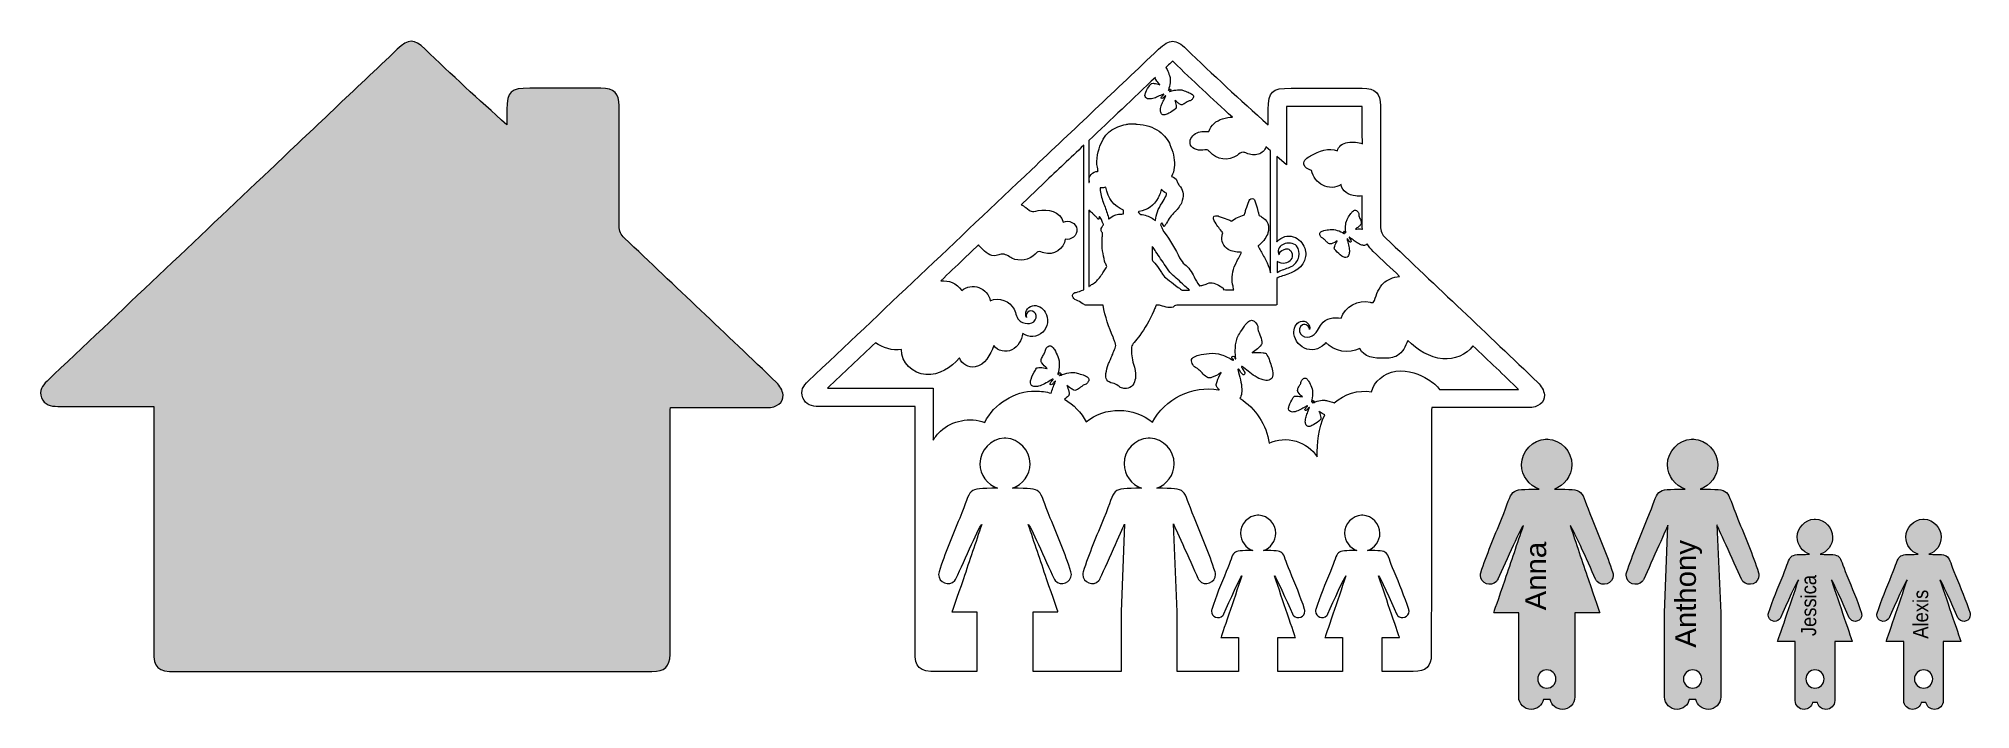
# Model space of a CAD drawing. Header units: millimetres. Extents: x 6 to 535, y -204 to -20.
import ezdxf

# ---------------------------------------------------------------- set-up
doc = ezdxf.new("R2010")
doc.units = ezdxf.units.MM
doc.header["$MEASUREMENT"] = 0
for name, color, linetype in [('engraving', 7, 'Continuous'), ('Layer 1', 7, 'Continuous'), ('Layer 2', 7, 'Continuous'), ('Layer 3', 7, 'Continuous')]:
    doc.layers.add(name, color=color, linetype=linetype)

msp = doc.modelspace()

# ---------------------------------------------------------------- texts
at = {"layer": 'engraving', "color": 1, "attachment_point": 7, "rotation": 90}
for s, insert, char_height in [('\\fCointa|b0|i0|c0|p34;\\W1.06005;Anna', (418.94, -176.66), 5.6786), ('\\fCointa|b0|i0|c0|p34;\\W1.06005;Anthony', (461.62, -186.89), 5.6786), ('\\fCointa|b0|i0|c0|p34;\\W0.903809;Jessica', (492.95, -183.71), 4.1582), ('\\fCointa|b0|i0|c0|p34;\\W0.903809;Alexis', (523.64, -184.42), 4.1582)]:
    msp.add_mtext(s, dxfattribs=dict(at, insert=insert, char_height=char_height))

# ---------------------------------------------------------------- blocks, each defined once
blk = doc.blocks.new('block 3')
at = {"layer": 'Layer 1'}
h = blk.add_hatch(color=1, dxfattribs=at)
h.dxf.hatch_style = 2
edge = h.paths.add_edge_path()
edge.add_spline(control_points=[(37.16, -120.75), (32.79, -120.75), (28.69, -120.75), (24.59, -120.75), (20.02, -120.74), (15.45, -120.7), (10.87, -120.72), (8.87, -120.73), (7.2, -120.29), (6.39, -118.33), (5.6, -116.43), (6.56, -115.07), (7.9, -113.81), (28.28, -94.49), (48.67, -75.16), (69.05, -55.83), (80.67, -44.82), (92.3, -33.8), (103.92, -22.78), (106.99, -19.87), (108.53, -19.87), (111.52, -22.73), (118.8, -29.68), (126.11, -36.61), (133.99, -43.47), (133.99, -42.09), (133.98, -40.71), (133.99, -39.34), (134, -34.3), (134.9, -33.46), (140.27, -33.46), (146.77, -33.46), (153.26, -33.45), (159.76, -33.48), (163.39, -33.5), (164.75, -34.83), (164.76, -38.32), (164.77, -49.31), (164.79, -60.3), (164.74, -71.3), (164.74, -72.66), (165.16, -73.61), (166.18, -74.58), (180.13, -87.75), (194.05, -100.94), (207.91, -114.19), (208.81, -115.05), (209.55, -116.39), (209.67, -117.57), (209.87, -119.7), (207.98, -121.05), (205.22, -121.05), (197.2, -121.07), (189.18, -121.05), (181.16, -121.05), (180.44, -121.05), (179.72, -121.05), (178.8, -121.05), (178.76, -121.84), (178.7, -122.5), (178.7, -123.16), (178.69, -144.46), (178.69, -165.76), (178.68, -187.05), (178.68, -187.62), (178.69, -188.19), (178.68, -188.75), (178.64, -192.11), (177.27, -193.42), (173.74, -193.43), (158.96, -193.44), (144.18, -193.45), (129.4, -193.45), (100.63, -193.45), (71.87, -193.44), (43.1, -193.43), (38.22, -193.43), (37.17, -192.44), (37.17, -187.8), (37.17, -166.19), (37.16, -144.58), (37.16, -122.97), (37.16, -122.34), (37.16, -121.72), (37.16, -120.75)], knot_values=[0, 0, 0, 0, 1, 1, 1, 2, 2, 2, 3, 3, 3, 4, 4, 4, 5, 5, 5, 6, 6, 6, 7, 7, 7, 8, 8, 8, 9, 9, 9, 10, 10, 10, 11, 11, 11, 12, 12, 12, 13, 13, 13, 14, 14, 14, 15, 15, 15, 16, 16, 16, 17, 17, 17, 18, 18, 18, 19, 19, 19, 20, 20, 20, 21, 21, 21, 22, 22, 22, 23, 23, 23, 24, 24, 24, 25, 25, 25, 26, 26, 26, 27, 27, 27, 28, 28, 28, 28], degree=3, periodic=1)
at = {"layer": 'Layer 1', "lineweight": 0}
blk.add_open_spline([(37.16, -120.75), (32.79, -120.75), (28.69, -120.75), (24.59, -120.75), (20.02, -120.74), (15.45, -120.7), (10.87, -120.72), (8.87, -120.73), (7.2, -120.29), (6.39, -118.33), (5.6, -116.43), (6.56, -115.07), (7.9, -113.81), (28.28, -94.49), (48.67, -75.16), (69.05, -55.83), (80.67, -44.82), (92.3, -33.8), (103.92, -22.78), (106.99, -19.87), (108.53, -19.87), (111.52, -22.73), (118.8, -29.68), (126.11, -36.61), (133.99, -43.47), (133.99, -42.09), (133.98, -40.71), (133.99, -39.34), (134, -34.3), (134.9, -33.46), (140.27, -33.46), (146.77, -33.46), (153.26, -33.45), (159.76, -33.48), (163.39, -33.5), (164.75, -34.83), (164.76, -38.32), (164.77, -49.31), (164.79, -60.3), (164.74, -71.3), (164.74, -72.66), (165.16, -73.61), (166.18, -74.58), (180.13, -87.75), (194.05, -100.94), (207.91, -114.19), (208.81, -115.05), (209.55, -116.39), (209.67, -117.57), (209.87, -119.7), (207.98, -121.05), (205.22, -121.05), (197.2, -121.07), (189.18, -121.05), (181.16, -121.05), (180.44, -121.05), (179.72, -121.05), (178.8, -121.05), (178.76, -121.84), (178.7, -122.5), (178.7, -123.16), (178.69, -144.46), (178.69, -165.76), (178.68, -187.05), (178.68, -187.62), (178.69, -188.19), (178.68, -188.75), (178.64, -192.11), (177.27, -193.42), (173.74, -193.43), (158.96, -193.44), (144.18, -193.45), (129.4, -193.45), (100.63, -193.45), (71.87, -193.44), (43.1, -193.43), (38.22, -193.43), (37.17, -192.44), (37.17, -187.8), (37.17, -166.19), (37.16, -144.58), (37.16, -122.97), (37.16, -122.34), (37.16, -121.72), (37.16, -120.75)], degree=3, knots=[0, 0, 0, 0, 1, 1, 1, 2, 2, 2, 3, 3, 3, 4, 4, 4, 5, 5, 5, 6, 6, 6, 7, 7, 7, 8, 8, 8, 9, 9, 9, 10, 10, 10, 11, 11, 11, 12, 12, 12, 13, 13, 13, 14, 14, 14, 15, 15, 15, 16, 16, 16, 17, 17, 17, 18, 18, 18, 19, 19, 19, 20, 20, 20, 21, 21, 21, 22, 22, 22, 23, 23, 23, 24, 24, 24, 25, 25, 25, 26, 26, 26, 27, 27, 27, 28, 28, 28, 28], dxfattribs=at)
blk = doc.blocks.new('block 2')
at = {"layer": 'Layer 1'}
blk.add_blockref('block 3', (0, 0), dxfattribs=at)

# ---------------------------------------------------------------- hatches: boundary and pattern name
at = {"layer": 'Layer 3'}
h = msp.add_hatch(color=1, dxfattribs=at)
h.dxf.hatch_style = 2
edge = h.paths.add_edge_path()
edge.add_spline(control_points=[(437.11, -166.33), (435.48, -161.34), (433.46, -156.47), (431.44, -151.61), (427.87, -143.03), (430.06, -143.55), (421.1, -143.4), (423.84, -142.44), (425.91, -139.75), (425.91, -136.69), (425.91, -133), (422.87, -129.86), (419.27, -129.68), (419.27, -129.68), (419.27, -129.67), (419.27, -129.67), (419.26, -129.67), (419.25, -129.66), (419.24, -129.66), (419.17, -129.66), (419.1, -129.67), (419.03, -129.67), (418.95, -129.67), (418.89, -129.66), (418.81, -129.66), (418.8, -129.66), (418.79, -129.67), (418.78, -129.67), (418.78, -129.67), (418.78, -129.68), (418.78, -129.68), (415.18, -129.86), (412.14, -133), (412.14, -136.69), (412.14, -139.75), (414.21, -142.44), (416.95, -143.4), (407.99, -143.55), (410.18, -143.03), (406.61, -151.61), (404.59, -156.47), (402.57, -161.34), (400.94, -166.33), (400.87, -166.55), (400.83, -166.79), (400.83, -167.03), (400.8, -169.28), (403.75, -170.4), (405.24, -168.71), (405.41, -168.52), (405.55, -168.32), (405.65, -168.1), (407.84, -163.21), (412.26, -153.26), (412.64, -153.34), (410.98, -158.28), (409.31, -163.24), (407.62, -168.26), (405.83, -173.4), (404.5, -177.31), (404.5, -177.31), (404.5, -177.31), (411.33, -177.31), (411.33, -177.31), (411.33, -177.31), (411.33, -200.39), (411.33, -200.39), (411.33, -202.28), (412.87, -203.81), (414.75, -203.81), (416.4, -203.81), (417.77, -202.64), (418.1, -201.09), (418.1, -201.09), (419.95, -201.09), (419.95, -201.09), (420.28, -202.64), (421.65, -203.81), (423.3, -203.81), (425.19, -203.81), (426.72, -202.28), (426.72, -200.39), (426.72, -200.39), (426.72, -177.31), (426.72, -177.31), (426.72, -177.31), (433.55, -177.31), (433.55, -177.31), (433.55, -177.31), (432.22, -173.4), (430.43, -168.26), (428.74, -163.24), (427.07, -158.28), (425.41, -153.34), (425.79, -153.26), (430.21, -163.21), (432.4, -168.1), (432.5, -168.32), (432.64, -168.52), (432.81, -168.71), (434.3, -170.4), (437.25, -169.28), (437.22, -167.03), (437.22, -166.79), (437.19, -166.55), (437.11, -166.33)], knot_values=[0, 0, 0, 0, 1, 1, 1, 2, 2, 2, 3, 3, 3, 4, 4, 4, 5, 5, 5, 6, 6, 6, 7, 7, 7, 8, 8, 8, 9, 9, 9, 10, 10, 10, 11, 11, 11, 12, 12, 12, 13, 13, 13, 14, 14, 14, 15, 15, 15, 16, 16, 16, 17, 17, 17, 18, 18, 18, 19, 19, 19, 20, 20, 20, 21, 21, 21, 22, 22, 22, 23, 23, 23, 24, 24, 24, 25, 25, 25, 26, 26, 26, 27, 27, 27, 28, 28, 28, 29, 29, 29, 30, 30, 30, 31, 31, 31, 32, 32, 32, 33, 33, 33, 34, 34, 34, 35, 35, 35, 35], degree=3, periodic=1)
edge = h.paths.add_edge_path()
edge.add_spline(control_points=[(419.03, -197.97), (417.64, -197.97), (416.53, -196.86), (416.53, -195.47), (416.53, -194.09), (417.64, -192.97), (419.03, -192.97), (420.41, -192.97), (421.53, -194.09), (421.53, -195.47), (421.53, -196.86), (420.41, -197.97), (419.03, -197.97)], knot_values=[0, 0, 0, 0, 1, 1, 1, 2, 2, 2, 3, 3, 3, 4, 4, 4, 4], degree=3, periodic=1)
h = msp.add_hatch(color=1, dxfattribs=at)
h.dxf.hatch_style = 2
edge = h.paths.add_edge_path()
edge.add_spline(control_points=[(477.09, -166.33), (475.46, -161.34), (473.44, -156.47), (471.42, -151.61), (467.85, -143.03), (470.04, -143.55), (461.08, -143.4), (463.82, -142.44), (465.89, -139.75), (465.89, -136.69), (465.89, -133), (462.85, -129.86), (459.25, -129.68), (459.25, -129.68), (459.25, -129.67), (459.25, -129.67), (459.24, -129.67), (459.23, -129.66), (459.22, -129.66), (459.14, -129.66), (459.08, -129.67), (459, -129.67), (458.93, -129.67), (458.86, -129.66), (458.79, -129.66), (458.78, -129.66), (458.77, -129.67), (458.76, -129.67), (458.76, -129.67), (458.76, -129.68), (458.76, -129.68), (455.16, -129.86), (452.12, -133), (452.12, -136.69), (452.12, -139.75), (454.19, -142.44), (456.93, -143.4), (447.97, -143.55), (450.16, -143.03), (446.59, -151.61), (444.57, -156.47), (442.55, -161.34), (440.92, -166.33), (440.84, -166.55), (440.81, -166.79), (440.81, -167.03), (440.78, -169.28), (443.73, -170.4), (445.22, -168.71), (445.39, -168.52), (445.53, -168.32), (445.63, -168.1), (447.82, -163.21), (452.24, -153.29), (452.24, -153.29), (452.24, -153.29), (451.31, -177.31), (451.31, -177.31), (451.31, -177.31), (451.31, -200.39), (451.31, -200.39), (451.31, -202.28), (452.84, -203.81), (454.73, -203.81), (456.38, -203.81), (457.75, -202.64), (458.08, -201.09), (458.08, -201.09), (459.93, -201.09), (459.93, -201.09), (460.26, -202.64), (461.63, -203.81), (463.28, -203.81), (465.16, -203.81), (466.7, -202.28), (466.7, -200.39), (466.7, -200.39), (466.7, -177.31), (466.7, -177.31), (466.7, -177.31), (465.66, -153.19), (465.66, -153.19), (465.66, -153.19), (470.19, -163.21), (472.38, -168.1), (472.48, -168.32), (472.62, -168.52), (472.79, -168.71), (474.28, -170.4), (477.23, -169.28), (477.2, -167.03), (477.2, -166.79), (477.16, -166.55), (477.09, -166.33)], knot_values=[0, 0, 0, 0, 1, 1, 1, 2, 2, 2, 3, 3, 3, 4, 4, 4, 5, 5, 5, 6, 6, 6, 7, 7, 7, 8, 8, 8, 9, 9, 9, 10, 10, 10, 11, 11, 11, 12, 12, 12, 13, 13, 13, 14, 14, 14, 15, 15, 15, 16, 16, 16, 17, 17, 17, 18, 18, 18, 19, 19, 19, 20, 20, 20, 21, 21, 21, 22, 22, 22, 23, 23, 23, 24, 24, 24, 25, 25, 25, 26, 26, 26, 27, 27, 27, 28, 28, 28, 29, 29, 29, 30, 30, 30, 31, 31, 31, 31], degree=3, periodic=1)
edge = h.paths.add_edge_path()
edge.add_spline(control_points=[(459, -197.97), (457.62, -197.97), (456.5, -196.86), (456.5, -195.47), (456.5, -194.09), (457.62, -192.97), (459, -192.97), (460.39, -192.97), (461.5, -194.09), (461.5, -195.47), (461.5, -196.86), (460.39, -197.97), (459, -197.97)], knot_values=[0, 0, 0, 0, 1, 1, 1, 2, 2, 2, 3, 3, 3, 4, 4, 4, 4], degree=3, periodic=1)
h = msp.add_hatch(color=1, dxfattribs=at)
h.dxf.hatch_style = 2
edge = h.paths.add_edge_path()
edge.add_spline(control_points=[(505.28, -177.42), (504.13, -173.91), (502.71, -170.48), (501.29, -167.06), (498.77, -161.02), (500.31, -161.39), (494.01, -161.28), (495.94, -160.61), (497.39, -158.71), (497.39, -156.56), (497.39, -153.96), (495.25, -151.75), (492.72, -151.62), (492.72, -151.62), (492.72, -151.61), (492.72, -151.61), (492.71, -151.61), (492.7, -151.61), (492.69, -151.61), (492.64, -151.61), (492.59, -151.62), (492.54, -151.62), (492.5, -151.62), (492.45, -151.61), (492.4, -151.61), (492.39, -151.61), (492.38, -151.61), (492.37, -151.61), (492.37, -151.61), (492.37, -151.62), (492.37, -151.62), (489.84, -151.75), (487.7, -153.96), (487.7, -156.56), (487.7, -158.71), (489.15, -160.61), (491.08, -161.28), (484.77, -161.39), (486.32, -161.02), (483.8, -167.06), (482.38, -170.48), (480.96, -173.91), (479.81, -177.42), (479.76, -177.58), (479.74, -177.74), (479.74, -177.92), (479.72, -179.5), (481.79, -180.29), (482.84, -179.1), (482.96, -178.97), (483.06, -178.83), (483.13, -178.67), (484.67, -175.23), (487.78, -168.22), (488.05, -168.28), (486.88, -171.76), (485.7, -175.25), (484.51, -178.78), (483.26, -182.4), (482.32, -185.15), (482.32, -185.15), (482.32, -185.15), (487.13, -185.15), (487.13, -185.15), (487.13, -185.15), (487.13, -201.4), (487.13, -201.4), (487.13, -202.73), (488.21, -203.81), (489.54, -203.81), (490.7, -203.81), (491.66, -202.99), (491.89, -201.9), (491.89, -201.9), (493.2, -201.9), (493.2, -201.9), (493.43, -202.99), (494.39, -203.81), (495.55, -203.81), (496.88, -203.81), (497.96, -202.73), (497.96, -201.4), (497.96, -201.4), (497.96, -185.15), (497.96, -185.15), (497.96, -185.15), (502.77, -185.15), (502.77, -185.15), (502.77, -185.15), (501.83, -182.4), (500.58, -178.78), (499.38, -175.25), (498.21, -171.76), (497.04, -168.28), (497.31, -168.22), (500.42, -175.23), (501.96, -178.67), (502.03, -178.83), (502.13, -178.97), (502.25, -179.1), (503.29, -180.29), (505.37, -179.5), (505.35, -177.92), (505.35, -177.74), (505.33, -177.58), (505.28, -177.42)], knot_values=[0, 0, 0, 0, 1, 1, 1, 2, 2, 2, 3, 3, 3, 4, 4, 4, 5, 5, 5, 6, 6, 6, 7, 7, 7, 8, 8, 8, 9, 9, 9, 10, 10, 10, 11, 11, 11, 12, 12, 12, 13, 13, 13, 14, 14, 14, 15, 15, 15, 16, 16, 16, 17, 17, 17, 18, 18, 18, 19, 19, 19, 20, 20, 20, 21, 21, 21, 22, 22, 22, 23, 23, 23, 24, 24, 24, 25, 25, 25, 26, 26, 26, 27, 27, 27, 28, 28, 28, 29, 29, 29, 30, 30, 30, 31, 31, 31, 32, 32, 32, 33, 33, 33, 34, 34, 34, 35, 35, 35, 35], degree=3, periodic=1)
edge = h.paths.add_edge_path()
edge.add_spline(control_points=[(492.54, -197.97), (491.16, -197.97), (490.04, -196.86), (490.04, -195.47), (490.04, -194.09), (491.16, -192.97), (492.54, -192.97), (493.93, -192.97), (495.04, -194.09), (495.04, -195.47), (495.04, -196.86), (493.93, -197.97), (492.54, -197.97)], knot_values=[0, 0, 0, 0, 1, 1, 1, 2, 2, 2, 3, 3, 3, 4, 4, 4, 4], degree=3, periodic=1)
h = msp.add_hatch(color=1, dxfattribs=at)
h.dxf.hatch_style = 2
edge = h.paths.add_edge_path()
edge.add_spline(control_points=[(535.05, -177.42), (533.9, -173.91), (532.48, -170.48), (531.06, -167.06), (528.54, -161.02), (530.09, -161.39), (523.78, -161.28), (525.71, -160.61), (527.16, -158.71), (527.16, -156.56), (527.16, -153.96), (525.02, -151.75), (522.49, -151.62), (522.49, -151.62), (522.49, -151.61), (522.49, -151.61), (522.48, -151.61), (522.47, -151.61), (522.46, -151.61), (522.41, -151.61), (522.36, -151.62), (522.32, -151.62), (522.27, -151.62), (522.22, -151.61), (522.17, -151.61), (522.16, -151.61), (522.15, -151.61), (522.14, -151.61), (522.14, -151.61), (522.14, -151.62), (522.14, -151.62), (519.61, -151.75), (517.47, -153.96), (517.47, -156.56), (517.47, -158.71), (518.92, -160.61), (520.85, -161.28), (514.54, -161.39), (516.09, -161.02), (513.57, -167.06), (512.15, -170.48), (510.73, -173.91), (509.58, -177.42), (509.53, -177.58), (509.51, -177.74), (509.51, -177.92), (509.49, -179.5), (511.56, -180.29), (512.61, -179.1), (512.73, -178.97), (512.83, -178.83), (512.9, -178.67), (514.44, -175.23), (517.55, -168.22), (517.82, -168.28), (516.65, -171.76), (515.48, -175.25), (514.28, -178.78), (513.03, -182.4), (512.09, -185.15), (512.09, -185.15), (512.09, -185.15), (516.9, -185.15), (516.9, -185.15), (516.9, -185.15), (516.9, -201.4), (516.9, -201.4), (516.9, -202.73), (517.98, -203.81), (519.31, -203.81), (520.47, -203.81), (521.43, -202.99), (521.66, -201.9), (521.66, -201.9), (522.97, -201.9), (522.97, -201.9), (523.2, -202.99), (524.16, -203.81), (525.32, -203.81), (526.65, -203.81), (527.73, -202.73), (527.73, -201.4), (527.73, -201.4), (527.73, -185.15), (527.73, -185.15), (527.73, -185.15), (532.54, -185.15), (532.54, -185.15), (532.54, -185.15), (531.6, -182.4), (530.35, -178.78), (529.16, -175.25), (527.98, -171.76), (526.81, -168.28), (527.08, -168.22), (530.19, -175.23), (531.73, -178.67), (531.8, -178.83), (531.9, -178.97), (532.02, -179.1), (533.07, -180.29), (535.14, -179.5), (535.12, -177.92), (535.12, -177.74), (535.1, -177.58), (535.05, -177.42)], knot_values=[0, 0, 0, 0, 1, 1, 1, 2, 2, 2, 3, 3, 3, 4, 4, 4, 5, 5, 5, 6, 6, 6, 7, 7, 7, 8, 8, 8, 9, 9, 9, 10, 10, 10, 11, 11, 11, 12, 12, 12, 13, 13, 13, 14, 14, 14, 15, 15, 15, 16, 16, 16, 17, 17, 17, 18, 18, 18, 19, 19, 19, 20, 20, 20, 21, 21, 21, 22, 22, 22, 23, 23, 23, 24, 24, 24, 25, 25, 25, 26, 26, 26, 27, 27, 27, 28, 28, 28, 29, 29, 29, 30, 30, 30, 31, 31, 31, 32, 32, 32, 33, 33, 33, 34, 34, 34, 35, 35, 35, 35], degree=3, periodic=1)
edge = h.paths.add_edge_path()
edge.add_spline(control_points=[(522.32, -197.97), (520.93, -197.97), (519.82, -196.86), (519.82, -195.47), (519.82, -194.09), (520.93, -192.97), (522.32, -192.97), (523.7, -192.97), (524.82, -194.09), (524.82, -195.47), (524.82, -196.86), (523.7, -197.97), (522.32, -197.97)], knot_values=[0, 0, 0, 0, 1, 1, 1, 2, 2, 2, 3, 3, 3, 4, 4, 4, 4], degree=3, periodic=1)

# ---------------------------------------------------------------- linework, layer by layer
at = {"layer": 'Layer 2', "lineweight": 0}
for points, knots in [([(418.36, -117.58), (418.25, -116.39), (417.5, -115.05), (416.6, -114.19), (402.74, -100.94), (388.82, -87.75), (374.87, -74.58), (373.85, -73.62), (373.43, -72.66), (373.44, -71.3), (373.49, -60.3), (373.47, -49.31), (373.45, -38.32), (373.45, -34.83), (372.08, -33.5), (368.45, -33.48), (365.08, -33.47), (361.7, -33.46), (358.33, -33.46), (355.7, -33.46), (353.08, -33.46), (350.46, -33.46), (349.96, -33.46), (349.46, -33.46), (348.96, -33.46), (348.96, -33.46), (348.95, -33.46), (348.95, -33.46), (343.59, -33.46), (342.69, -34.31), (342.68, -39.34), (342.68, -40.72), (342.68, -42.09), (342.68, -43.47), (334.81, -36.61), (327.5, -29.69), (320.22, -22.73), (318.73, -21.3), (317.6, -20.59), (316.46, -20.59), (315.31, -20.59), (314.15, -21.32), (312.61, -22.78), (300.99, -33.81), (289.37, -44.82), (277.74, -55.83), (257.36, -75.16), (236.98, -94.49), (216.59, -113.81), (215.26, -115.08), (214.3, -116.43), (215.08, -118.33), (215.88, -120.27), (217.53, -120.73), (219.51, -120.73), (219.53, -120.73), (219.55, -120.73), (219.57, -120.73), (220.52, -120.72), (221.48, -120.72), (222.43, -120.72), (226.05, -120.72), (229.67, -120.74), (233.29, -120.75), (234.88, -120.75), (236.46, -120.75), (238.07, -120.75), (240.6, -120.75), (243.18, -120.75), (245.85, -120.75), (245.85, -121.72), (245.85, -122.35), (245.85, -122.97), (245.86, -144.58), (245.86, -166.19), (245.87, -187.8), (245.87, -192.44), (246.92, -193.44), (251.8, -193.44), (255.47, -193.44), (259.14, -193.44), (262.82, -193.44), (262.82, -193.44), (262.82, -177.08), (262.82, -177.08), (262.82, -177.08), (255.98, -177.08), (255.98, -177.08), (255.98, -177.08), (257.32, -173.17), (259.1, -168.03), (260.79, -163), (262.46, -158.05), (264.13, -153.11), (263.75, -153.03), (259.32, -162.97), (257.13, -167.87), (257.03, -168.09), (256.9, -168.29), (256.73, -168.48), (255.24, -170.17), (252.29, -169.05), (252.31, -166.8), (252.32, -166.55), (252.35, -166.32), (252.42, -166.09), (254.05, -161.1), (256.07, -156.23), (258.09, -151.38), (261.67, -142.79), (259.47, -143.31), (268.43, -143.16), (265.69, -142.21), (263.62, -139.52), (263.62, -136.46), (263.62, -132.77), (266.66, -129.63), (270.26, -129.45), (270.26, -129.45), (270.26, -129.43), (270.26, -129.43), (270.27, -129.43), (270.29, -129.43), (270.3, -129.43), (270.37, -129.43), (270.44, -129.44), (270.51, -129.44), (270.58, -129.44), (270.65, -129.43), (270.72, -129.43), (270.73, -129.43), (270.74, -129.43), (270.76, -129.43), (270.76, -129.43), (270.76, -129.45), (270.76, -129.45), (274.36, -129.63), (277.39, -132.77), (277.39, -136.46), (277.39, -139.52), (275.33, -142.21), (272.59, -143.16), (281.55, -143.31), (279.35, -142.79), (282.93, -151.38), (284.95, -156.23), (286.97, -161.1), (288.6, -166.09), (288.67, -166.32), (288.7, -166.55), (288.71, -166.8), (288.73, -169.05), (285.78, -170.17), (284.29, -168.48), (284.12, -168.29), (283.99, -168.09), (283.89, -167.87), (281.7, -162.97), (277.27, -153.03), (276.89, -153.11), (278.56, -158.05), (280.23, -163), (281.92, -168.03), (283.7, -173.17), (285.04, -177.08), (285.04, -177.08), (285.04, -177.08), (278.2, -177.08), (278.2, -177.08), (278.2, -177.08), (278.2, -193.44), (278.2, -193.44), (286.24, -193.44), (294.29, -193.44), (302.33, -193.44), (302.33, -193.44), (302.33, -177.08), (302.33, -177.08), (302.33, -177.08), (303.26, -153.06), (303.26, -153.06), (303.26, -153.06), (298.83, -162.97), (296.64, -167.87), (296.55, -168.09), (296.41, -168.29), (296.24, -168.48), (294.75, -170.17), (291.8, -169.05), (291.83, -166.8), (291.83, -166.55), (291.86, -166.32), (291.93, -166.09), (293.57, -161.1), (295.58, -156.23), (297.61, -151.38), (301.18, -142.79), (298.98, -143.31), (307.95, -143.16), (305.2, -142.21), (303.14, -139.52), (303.14, -136.46), (303.14, -132.77), (306.17, -129.63), (309.77, -129.45), (309.77, -129.45), (309.77, -129.43), (309.77, -129.43), (309.79, -129.43), (309.8, -129.43), (309.81, -129.43), (309.88, -129.43), (309.95, -129.44), (310.02, -129.44), (310.09, -129.44), (310.16, -129.43), (310.23, -129.43), (310.25, -129.43), (310.26, -129.43), (310.27, -129.43), (310.27, -129.43), (310.27, -129.45), (310.27, -129.45), (313.87, -129.63), (316.91, -132.77), (316.91, -136.46), (316.91, -139.52), (314.84, -142.21), (312.1, -143.16), (321.06, -143.31), (318.86, -142.79), (322.44, -151.38), (324.46, -156.23), (326.48, -161.1), (328.11, -166.09), (328.18, -166.32), (328.22, -166.55), (328.22, -166.8), (328.25, -169.05), (325.29, -170.17), (323.8, -168.48), (323.64, -168.29), (323.5, -168.09), (323.4, -167.87), (321.21, -162.97), (316.68, -152.96), (316.68, -152.96), (316.68, -152.96), (317.71, -177.08), (317.71, -177.08), (317.71, -177.08), (317.71, -193.45), (317.71, -193.45), (323.31, -193.45), (328.9, -193.45), (334.5, -193.45), (334.5, -193.45), (334.5, -184.11), (334.5, -184.11), (334.5, -184.11), (329.68, -184.11), (329.68, -184.11), (329.68, -184.11), (330.63, -181.36), (331.88, -177.74), (333.07, -174.2), (334.25, -170.71), (335.42, -167.23), (335.15, -167.18), (332.04, -174.18), (330.49, -177.62), (330.43, -177.78), (330.33, -177.92), (330.21, -178.06), (329.16, -179.25), (327.08, -178.46), (327.1, -176.87), (327.1, -176.7), (327.13, -176.53), (327.18, -176.38), (328.33, -172.86), (329.75, -169.43), (331.17, -166.02), (333.69, -159.97), (332.14, -160.34), (338.45, -160.23), (336.52, -159.56), (335.07, -157.66), (335.07, -155.51), (335.07, -152.92), (337.2, -150.7), (339.74, -150.58), (339.74, -150.58), (339.74, -150.57), (339.74, -150.57), (339.75, -150.57), (339.76, -150.57), (339.76, -150.57), (339.81, -150.56), (339.86, -150.57), (339.91, -150.57), (339.96, -150.57), (340.01, -150.56), (340.06, -150.57), (340.07, -150.57), (340.08, -150.57), (340.09, -150.57), (340.09, -150.57), (340.09, -150.58), (340.09, -150.58), (342.62, -150.7), (344.76, -152.92), (344.76, -155.51), (344.76, -157.66), (343.3, -159.56), (341.37, -160.23), (347.68, -160.34), (346.14, -159.97), (348.65, -166.02), (350.08, -169.43), (351.5, -172.86), (352.65, -176.38), (352.7, -176.53), (352.72, -176.7), (352.72, -176.87), (352.74, -178.46), (350.66, -179.25), (349.61, -178.06), (349.5, -177.92), (349.4, -177.78), (349.33, -177.62), (347.79, -174.18), (344.67, -167.18), (344.41, -167.23), (345.58, -170.71), (346.75, -174.2), (347.94, -177.74), (349.2, -181.36), (350.14, -184.11), (350.14, -184.11), (350.14, -184.11), (345.33, -184.11), (345.33, -184.11), (345.33, -184.11), (345.33, -193.45), (345.33, -193.45), (351.23, -193.45), (357.13, -193.44), (363.03, -193.44), (363.03, -193.44), (363.03, -184.11), (363.03, -184.11), (363.03, -184.11), (358.22, -184.11), (358.22, -184.11), (358.22, -184.11), (359.16, -181.36), (360.41, -177.74), (361.61, -174.2), (362.78, -170.71), (363.95, -167.23), (363.68, -167.18), (360.57, -174.18), (359.03, -177.62), (358.96, -177.78), (358.86, -177.92), (358.74, -178.06), (357.7, -179.25), (355.62, -178.46), (355.64, -176.87), (355.64, -176.7), (355.66, -176.53), (355.71, -176.38), (356.86, -172.86), (358.28, -169.43), (359.7, -166.02), (362.22, -159.97), (360.68, -160.34), (366.98, -160.23), (365.05, -159.56), (363.6, -157.66), (363.6, -155.51), (363.6, -152.92), (365.74, -150.7), (368.27, -150.58), (368.27, -150.58), (368.27, -150.57), (368.27, -150.57), (368.28, -150.57), (368.29, -150.57), (368.3, -150.57), (368.35, -150.56), (368.4, -150.57), (368.45, -150.57), (368.5, -150.57), (368.54, -150.56), (368.59, -150.57), (368.6, -150.57), (368.61, -150.57), (368.62, -150.57), (368.62, -150.57), (368.62, -150.58), (368.62, -150.58), (371.16, -150.7), (373.29, -152.92), (373.29, -155.51), (373.29, -157.66), (371.84, -159.56), (369.91, -160.23), (376.22, -160.34), (374.67, -159.97), (377.19, -166.02), (378.61, -169.43), (380.03, -172.86), (381.18, -176.38), (381.23, -176.53), (381.25, -176.7), (381.26, -176.87), (381.27, -178.46), (379.2, -179.25), (378.15, -178.06), (378.03, -177.92), (377.93, -177.78), (377.86, -177.62), (376.32, -174.18), (373.21, -167.18), (372.94, -167.23), (374.11, -170.71), (375.29, -174.2), (376.48, -177.74), (377.73, -181.36), (378.67, -184.11), (378.67, -184.11), (378.67, -184.11), (373.86, -184.11), (373.86, -184.11), (373.86, -184.11), (373.86, -193.43), (373.86, -193.43), (376.72, -193.43), (379.58, -193.43), (382.44, -193.43), (385.97, -193.43), (387.33, -192.11), (387.38, -188.75), (387.38, -188.19), (387.38, -187.62), (387.38, -187.06), (387.38, -165.76), (387.39, -144.46), (387.4, -123.17), (387.4, -122.5), (387.46, -121.84), (387.5, -121.05), (388.07, -121.05), (388.57, -121.05), (389.04, -121.05), (389.32, -121.05), (389.58, -121.05), (389.85, -121.05), (395.55, -121.05), (401.24, -121.06), (406.93, -121.06), (409.26, -121.06), (411.59, -121.06), (413.91, -121.05), (416.67, -121.05), (418.57, -119.7), (418.36, -117.58)], [0, 0, 0, 0, 1, 1, 1, 2, 2, 2, 3, 3, 3, 4, 4, 4, 5, 5, 5, 6, 6, 6, 7, 7, 7, 8, 8, 8, 9, 9, 9, 10, 10, 10, 11, 11, 11, 12, 12, 12, 13, 13, 13, 14, 14, 14, 15, 15, 15, 16, 16, 16, 17, 17, 17, 18, 18, 18, 19, 19, 19, 20, 20, 20, 21, 21, 21, 22, 22, 22, 23, 23, 23, 24, 24, 24, 25, 25, 25, 26, 26, 26, 27, 27, 27, 28, 28, 28, 29, 29, 29, 30, 30, 30, 31, 31, 31, 32, 32, 32, 33, 33, 33, 34, 34, 34, 35, 35, 35, 36, 36, 36, 37, 37, 37, 38, 38, 38, 39, 39, 39, 40, 40, 40, 41, 41, 41, 42, 42, 42, 43, 43, 43, 44, 44, 44, 45, 45, 45, 46, 46, 46, 47, 47, 47, 48, 48, 48, 49, 49, 49, 50, 50, 50, 51, 51, 51, 52, 52, 52, 53, 53, 53, 54, 54, 54, 55, 55, 55, 56, 56, 56, 57, 57, 57, 58, 58, 58, 59, 59, 59, 60, 60, 60, 61, 61, 61, 62, 62, 62, 63, 63, 63, 64, 64, 64, 65, 65, 65, 66, 66, 66, 67, 67, 67, 68, 68, 68, 69, 69, 69, 70, 70, 70, 71, 71, 71, 72, 72, 72, 73, 73, 73, 74, 74, 74, 75, 75, 75, 76, 76, 76, 77, 77, 77, 78, 78, 78, 79, 79, 79, 80, 80, 80, 81, 81, 81, 82, 82, 82, 83, 83, 83, 84, 84, 84, 85, 85, 85, 86, 86, 86, 87, 87, 87, 88, 88, 88, 89, 89, 89, 90, 90, 90, 91, 91, 91, 92, 92, 92, 93, 93, 93, 94, 94, 94, 95, 95, 95, 96, 96, 96, 97, 97, 97, 98, 98, 98, 99, 99, 99, 100, 100, 100, 101, 101, 101, 102, 102, 102, 103, 103, 103, 104, 104, 104, 105, 105, 105, 106, 106, 106, 107, 107, 107, 108, 108, 108, 109, 109, 109, 110, 110, 110, 111, 111, 111, 112, 112, 112, 113, 113, 113, 114, 114, 114, 115, 115, 115, 116, 116, 116, 117, 117, 117, 118, 118, 118, 119, 119, 119, 120, 120, 120, 121, 121, 121, 122, 122, 122, 123, 123, 123, 124, 124, 124, 125, 125, 125, 126, 126, 126, 127, 127, 127, 128, 128, 128, 129, 129, 129, 130, 130, 130, 131, 131, 131, 132, 132, 132, 133, 133, 133, 134, 134, 134, 135, 135, 135, 136, 136, 136, 137, 137, 137, 138, 138, 138, 139, 139, 139, 140, 140, 140, 141, 141, 141, 142, 142, 142, 143, 143, 143, 144, 144, 144, 145, 145, 145, 146, 146, 146, 147, 147, 147, 148, 148, 148, 149, 149, 149, 150, 150, 150, 151, 151, 151, 152, 152, 152, 153, 153, 153, 154, 154, 154, 155, 155, 155, 156, 156, 156, 156]), ([(293.52, -47.77), (299.51, -42.1), (305.64, -36.28), (311.75, -30.49), (311.71, -30.63), (311.69, -30.77), (311.76, -30.92), (311.78, -30.99), (311.82, -31.06), (311.85, -31.12), (312.15, -31.64), (312.55, -32.07), (312.95, -32.52), (312.93, -32.52), (312.92, -32.52), (312.91, -32.51), (312.41, -32.35), (311.92, -32.21), (311.4, -32.14), (311.2, -32.11), (310.99, -32.09), (310.78, -32.13), (310.69, -32.15), (310.61, -32.19), (310.55, -32.27), (310.45, -32.39), (310.34, -32.52), (310.24, -32.65), (309.79, -33.26), (309.39, -33.89), (309.09, -34.59), (308.98, -34.86), (308.88, -35.15), (308.87, -35.45), (308.86, -35.68), (308.91, -35.88), (309.08, -36.04), (309.23, -36.19), (309.41, -36.28), (309.61, -36.34), (309.95, -36.43), (310.29, -36.42), (310.63, -36.37), (311.13, -36.29), (311.62, -36.14), (312.08, -35.93), (312.57, -35.72), (313.04, -35.48), (313.52, -35.25), (313.67, -35.19), (313.83, -35.13), (313.98, -35.07), (314.01, -35.06), (314.05, -35.07), (314.09, -35.07), (314.07, -35.11), (314.07, -35.15), (314.05, -35.18), (313.88, -35.36), (313.71, -35.53), (313.54, -35.7), (313.44, -35.8), (313.35, -35.9), (313.32, -36.04), (313.29, -36.21), (313.38, -36.31), (313.55, -36.29), (313.67, -36.28), (313.76, -36.21), (313.84, -36.14), (314.01, -35.98), (314.17, -35.83), (314.33, -35.67), (314.38, -35.63), (314.43, -35.59), (314.48, -35.56), (314.5, -35.55), (314.53, -35.55), (314.55, -35.54), (314.56, -35.57), (314.57, -35.59), (314.56, -35.62), (314.56, -35.65), (314.55, -35.68), (314.54, -35.71), (314.37, -36.04), (314.22, -36.38), (314.05, -36.71), (313.83, -37.13), (313.62, -37.55), (313.45, -37.99), (313.29, -38.44), (313.16, -38.9), (313.13, -39.38), (313.11, -39.7), (313.14, -40), (313.29, -40.29), (313.44, -40.57), (313.66, -40.76), (314, -40.75), (314.1, -40.75), (314.19, -40.74), (314.29, -40.73), (314.68, -40.67), (315.04, -40.52), (315.39, -40.34), (316.06, -40.01), (316.69, -39.62), (317.27, -39.15), (317.32, -39.12), (317.36, -39.06), (317.38, -39), (317.45, -38.85), (317.45, -38.69), (317.44, -38.53), (317.42, -38.04), (317.3, -37.57), (317.18, -37.1), (317.14, -36.99), (317.11, -36.87), (317.08, -36.76), (317.35, -37), (317.61, -37.24), (317.89, -37.47), (318.11, -37.66), (318.34, -37.83), (318.6, -37.95), (318.74, -38.02), (318.89, -38.05), (319.04, -38), (319.16, -37.96), (319.28, -37.93), (319.39, -37.87), (319.76, -37.7), (320.1, -37.47), (320.43, -37.24), (320.68, -37.07), (320.94, -36.93), (321.24, -36.89), (321.4, -36.87), (321.54, -36.79), (321.66, -36.68), (321.85, -36.52), (322.01, -36.32), (322.13, -36.1), (322.24, -35.91), (322.25, -35.71), (322.14, -35.52), (322.07, -35.41), (321.99, -35.31), (321.89, -35.22), (321.64, -34.99), (321.34, -34.83), (321.03, -34.7), (320.58, -34.5), (320.11, -34.33), (319.65, -34.15), (319.35, -34.03), (319.03, -33.95), (318.71, -33.92), (318.09, -33.87), (317.49, -33.93), (316.89, -34.04), (316.47, -34.12), (316.06, -34.23), (315.66, -34.37), (315.62, -34.38), (315.59, -34.38), (315.58, -34.34), (315.58, -34.32), (315.59, -34.28), (315.61, -34.27), (315.64, -34.24), (315.69, -34.23), (315.73, -34.21), (315.77, -34.2), (315.8, -34.18), (315.82, -34.16), (315.86, -34.15), (315.89, -34.12), (315.91, -34.08), (315.99, -33.97), (315.96, -33.82), (315.84, -33.74), (315.73, -33.67), (315.58, -33.7), (315.5, -33.81), (315.49, -33.84), (315.48, -33.86), (315.47, -33.89), (315.45, -33.93), (315.43, -33.98), (315.41, -34.02), (315.39, -34.06), (315.37, -34.1), (315.32, -34.08), (315.27, -34.05), (315.28, -34.01), (315.3, -33.97), (315.53, -33.32), (315.7, -32.66), (315.78, -31.97), (315.86, -31.31), (315.84, -30.66), (315.61, -30.02), (315.42, -29.46), (315.24, -28.89), (314.98, -28.36), (314.87, -28.15), (314.76, -27.95), (314.61, -27.77), (315.09, -27.32), (315.57, -26.86), (316.05, -26.41), (316.2, -26.27), (316.33, -26.15), (316.44, -26.05), (316.54, -26.13), (316.65, -26.23), (316.76, -26.34), (321.87, -31.23), (327.25, -36.33), (332.86, -41.42), (332.02, -41.41), (331.12, -41.54), (330.14, -41.84), (328.45, -42.37), (326.9, -43.6), (326.39, -45.3), (325.14, -45.28), (323.83, -45.31), (322.74, -45.91), (321.65, -46.52), (320.88, -47.9), (321.38, -49.04), (321.98, -50.39), (323.81, -50.59), (325.27, -50.4), (325.55, -50.36), (325.85, -50.32), (326.1, -50.44), (326.32, -50.55), (326.47, -50.75), (326.63, -50.94), (328.39, -53.1), (331.9, -53.53), (334.15, -51.88), (334.66, -51.5), (335.19, -51), (335.83, -51.03), (336.15, -51.05), (336.44, -51.2), (336.73, -51.32), (337.75, -51.76), (338.92, -51.91), (339.98, -51.57), (340.93, -51.26), (341.76, -50.5), (342.04, -49.55), (342.04, -49.55), (343.3, -50.65), (343.3, -50.65), (343.3, -50.65), (343.3, -84.13), (343.3, -84.13), (343.13, -83.17), (342.82, -82.25), (342.38, -81.37), (341.89, -80.38), (341.35, -79.41), (340.82, -78.46), (340.58, -78.02), (340.33, -77.58), (340.09, -77.14), (340.03, -77.03), (339.97, -76.91), (339.91, -76.78), (339.9, -76.76), (339.89, -76.75), (339.88, -76.73), (339.92, -76.7), (339.96, -76.67), (339.99, -76.64), (340.13, -76.53), (340.26, -76.43), (340.38, -76.32), (341.49, -75.36), (342.21, -74.31), (342.59, -73.11), (343.14, -71.36), (342.43, -69.55), (340.86, -68.72), (340.69, -68.63), (340.52, -68.54), (340.34, -68.44), (340.34, -68.44), (340.14, -68.33), (340.14, -68.33), (340.12, -68.23), (340.09, -68.12), (340.07, -68.02), (340.01, -67.74), (339.94, -67.46), (339.86, -67.18), (339.86, -67.18), (339.75, -66.77), (339.75, -66.77), (339.56, -66.06), (339.36, -65.32), (339.13, -64.6), (339.02, -64.28), (338.85, -63.74), (338.27, -63.73), (337.7, -63.72), (337.49, -64.24), (337.36, -64.55), (337.1, -65.17), (336.85, -65.85), (336.56, -66.69), (336.44, -67.06), (336.35, -67.42), (336.24, -67.8), (336.21, -67.94), (336.17, -68.07), (336.13, -68.21), (334.78, -68.58), (333.63, -69.13), (332.63, -69.9), (332.56, -69.87), (332.5, -69.84), (332.43, -69.81), (332.22, -69.73), (332.03, -69.64), (331.83, -69.57), (331.83, -69.57), (331.34, -69.38), (331.34, -69.38), (330.66, -69.12), (329.95, -68.84), (329.25, -68.6), (328.86, -68.46), (328.35, -68.33), (327.84, -68.57), (327.84, -68.57), (327.78, -68.6), (327.78, -68.6), (327.78, -68.6), (327.75, -68.66), (327.75, -68.66), (327.55, -69.12), (327.72, -69.51), (327.89, -69.81), (328.22, -70.4), (328.52, -70.88), (328.85, -71.36), (329.16, -71.79), (329.49, -72.22), (329.82, -72.63), (329.94, -72.79), (330.06, -72.95), (330.18, -73.11), (330.18, -73.11), (330.13, -73.36), (330.13, -73.36), (330.09, -73.57), (330.05, -73.78), (330.01, -73.98), (329.76, -75.16), (330.38, -76.92), (331.7, -77.69), (332.22, -77.99), (332.76, -78.18), (333.36, -78.28), (333.86, -78.37), (334.36, -78.41), (334.89, -78.45), (335.04, -78.46), (335.18, -78.48), (335.33, -78.49), (335.33, -78.49), (335.25, -78.66), (335.25, -78.66), (335.12, -78.91), (334.99, -79.15), (334.87, -79.4), (334.74, -79.64), (334.62, -79.89), (334.49, -80.13), (334.21, -80.67), (333.92, -81.23), (333.66, -81.8), (332.83, -83.66), (332.59, -85.42), (332.91, -87.2), (332.99, -87.58), (333.07, -87.97), (333.15, -88.35), (333.17, -88.47), (333.2, -88.59), (333.23, -88.71), (332.46, -88.84), (330.93, -88.83), (330.34, -88.68), (330.34, -88.67), (330.33, -88.67), (330.33, -88.66), (330.94, -88.63), (329.74, -87.85), (329.47, -87.72), (328.91, -87.46), (328.41, -87.08), (327.8, -86.9), (327.19, -86.72), (326.58, -86.78), (326, -87.02), (325.57, -87.2), (325.15, -87.4), (324.7, -87.51), (324.44, -87.57), (323.84, -87.61), (323.8, -87.66), (323.18, -86.78), (322.71, -85.99), (322.34, -85.2), (321.67, -83.75), (320.83, -82.63), (319.77, -81.77), (319.24, -81.33), (318.8, -80.76), (318.39, -79.96), (317.26, -77.74), (315.86, -75.17), (314.03, -72.81), (314.03, -72.81), (313.99, -72.76), (313.99, -72.76), (313.94, -72.7), (313.9, -72.65), (313.88, -72.59), (313.7, -72.18), (313.53, -71.77), (313.34, -71.32), (313.34, -71.32), (313.18, -70.94), (313.18, -70.94), (313.2, -70.9), (313.21, -70.85), (313.22, -70.81), (313.28, -70.63), (313.34, -70.48), (313.52, -70.39), (313.52, -70.39), (314.18, -71.43), (314.18, -71.43), (314.18, -71.43), (314.32, -71.21), (314.32, -71.21), (314.48, -70.95), (314.63, -70.69), (314.78, -70.44), (315.12, -69.87), (315.44, -69.34), (315.81, -68.83), (316.17, -68.33), (316.62, -67.86), (317.06, -67.41), (317.16, -67.3), (317.26, -67.2), (317.36, -67.09), (318.3, -66.1), (318.83, -65.22), (319.11, -64.23), (319.57, -62.54), (319.29, -61.2), (318.25, -60.12), (318.15, -60.02), (318.08, -59.87), (318.02, -59.72), (318.02, -59.72), (317.97, -59.63), (317.97, -59.63), (317.92, -59.52), (317.88, -59.41), (317.84, -59.29), (317.78, -59.14), (317.71, -58.98), (317.63, -58.82), (317.37, -58.33), (316.97, -57.75), (316.15, -57.68), (316.14, -57.67), (316.13, -57.67), (316.12, -57.66), (317.1, -56.09), (317.02, -54.38), (316.82, -52.47), (316.71, -51.49), (316.35, -50.54), (316, -49.61), (315.94, -49.45), (315.88, -49.29), (315.82, -49.13), (315.26, -47.62), (314.26, -46.36), (312.75, -45.29), (311.06, -44.09), (309.08, -43.44), (306.7, -43.3), (306.61, -43.29), (306.52, -43.29), (306.42, -43.28), (306.33, -43.27), (306.24, -43.26), (306.16, -43.26), (306.05, -43.25), (305.95, -43.24), (305.85, -43.23), (305.59, -43.21), (305.32, -43.18), (305.05, -43.2), (304.65, -43.23), (304.26, -43.3), (303.87, -43.36), (303.87, -43.36), (303.72, -43.39), (303.72, -43.39), (302.11, -43.67), (300.63, -44.28), (299.33, -45.2), (298.95, -45.47), (298.58, -45.84), (298.19, -46.34), (297.09, -47.73), (296.37, -49.45), (295.91, -51.73), (295.65, -53.07), (295.62, -54.16), (295.85, -55.16), (295.91, -55.44), (295.95, -55.73), (295.99, -56.02), (296, -56.1), (296.01, -56.17), (296.02, -56.25), (295.98, -56.25), (295.94, -56.26), (295.9, -56.26), (295.72, -56.29), (295.55, -56.31), (295.39, -56.35), (294.77, -56.51), (294.26, -56.89), (293.82, -57.53), (293.53, -57.97), (293.49, -58.45), (293.72, -59.01), (293.71, -59.02), (293.71, -59.03), (293.71, -59.04), (293.71, -59.05), (293.71, -59.06), (293.7, -59.07), (293.66, -59.14), (293.61, -59.21), (293.57, -59.27), (293.55, -59.3), (293.54, -59.32), (293.52, -59.34), (293.52, -59.34), (293.52, -47.77), (293.52, -47.77)], [0, 0, 0, 0, 1, 1, 1, 2, 2, 2, 3, 3, 3, 4, 4, 4, 5, 5, 5, 6, 6, 6, 7, 7, 7, 8, 8, 8, 9, 9, 9, 10, 10, 10, 11, 11, 11, 12, 12, 12, 13, 13, 13, 14, 14, 14, 15, 15, 15, 16, 16, 16, 17, 17, 17, 18, 18, 18, 19, 19, 19, 20, 20, 20, 21, 21, 21, 22, 22, 22, 23, 23, 23, 24, 24, 24, 25, 25, 25, 26, 26, 26, 27, 27, 27, 28, 28, 28, 29, 29, 29, 30, 30, 30, 31, 31, 31, 32, 32, 32, 33, 33, 33, 34, 34, 34, 35, 35, 35, 36, 36, 36, 37, 37, 37, 38, 38, 38, 39, 39, 39, 40, 40, 40, 41, 41, 41, 42, 42, 42, 43, 43, 43, 44, 44, 44, 45, 45, 45, 46, 46, 46, 47, 47, 47, 48, 48, 48, 49, 49, 49, 50, 50, 50, 51, 51, 51, 52, 52, 52, 53, 53, 53, 54, 54, 54, 55, 55, 55, 56, 56, 56, 57, 57, 57, 58, 58, 58, 59, 59, 59, 60, 60, 60, 61, 61, 61, 62, 62, 62, 63, 63, 63, 64, 64, 64, 65, 65, 65, 66, 66, 66, 67, 67, 67, 68, 68, 68, 69, 69, 69, 70, 70, 70, 71, 71, 71, 72, 72, 72, 73, 73, 73, 74, 74, 74, 75, 75, 75, 76, 76, 76, 77, 77, 77, 78, 78, 78, 79, 79, 79, 80, 80, 80, 81, 81, 81, 82, 82, 82, 83, 83, 83, 84, 84, 84, 85, 85, 85, 86, 86, 86, 87, 87, 87, 88, 88, 88, 89, 89, 89, 90, 90, 90, 91, 91, 91, 92, 92, 92, 93, 93, 93, 94, 94, 94, 95, 95, 95, 96, 96, 96, 97, 97, 97, 98, 98, 98, 99, 99, 99, 100, 100, 100, 101, 101, 101, 102, 102, 102, 103, 103, 103, 104, 104, 104, 105, 105, 105, 106, 106, 106, 107, 107, 107, 108, 108, 108, 109, 109, 109, 110, 110, 110, 111, 111, 111, 112, 112, 112, 113, 113, 113, 114, 114, 114, 115, 115, 115, 116, 116, 116, 117, 117, 117, 118, 118, 118, 119, 119, 119, 120, 120, 120, 121, 121, 121, 122, 122, 122, 123, 123, 123, 124, 124, 124, 125, 125, 125, 126, 126, 126, 127, 127, 127, 128, 128, 128, 129, 129, 129, 130, 130, 130, 131, 131, 131, 132, 132, 132, 133, 133, 133, 134, 134, 134, 135, 135, 135, 136, 136, 136, 137, 137, 137, 138, 138, 138, 139, 139, 139, 140, 140, 140, 141, 141, 141, 142, 142, 142, 143, 143, 143, 144, 144, 144, 145, 145, 145, 146, 146, 146, 147, 147, 147, 148, 148, 148, 149, 149, 149, 150, 150, 150, 151, 151, 151, 152, 152, 152, 153, 153, 153, 154, 154, 154, 155, 155, 155, 156, 156, 156, 157, 157, 157, 158, 158, 158, 159, 159, 159, 160, 160, 160, 161, 161, 161, 162, 162, 162, 163, 163, 163, 164, 164, 164, 165, 165, 165, 166, 166, 166, 167, 167, 167, 168, 168, 168, 169, 169, 169, 170, 170, 170, 171, 171, 171, 172, 172, 172, 173, 173, 173, 174, 174, 174, 175, 175, 175, 176, 176, 176, 177, 177, 177, 178, 178, 178, 179, 179, 179, 180, 180, 180, 181, 181, 181, 182, 182, 182, 183, 183, 183, 184, 184, 184, 185, 185, 185, 186, 186, 186, 187, 187, 187, 188, 188, 188, 189, 189, 189, 190, 190, 190, 190]), ([(406.93, -116.06), (403.51, -116.06), (400.09, -116.06), (396.66, -116.05), (394.39, -116.05), (392.13, -116.05), (389.86, -116.05), (389.86, -116.05), (389.64, -116.05), (389.64, -116.05), (388.9, -115.07), (387.86, -114.17), (386.47, -113.32), (384.36, -112.02), (381.11, -110.58), (377.61, -111.1), (374.35, -111.59), (371.64, -113.89), (370.98, -116.72), (367.34, -116.11), (363.48, -117.32), (360.74, -119.77), (360.6, -119.71), (360.46, -119.65), (360.31, -119.6), (359.84, -119.45), (359.36, -119.32), (358.89, -119.18), (358.58, -119.09), (358.25, -119.04), (357.93, -119.04), (357.31, -119.03), (356.72, -119.14), (356.13, -119.31), (355.72, -119.43), (355.32, -119.57), (354.93, -119.75), (354.89, -119.76), (354.86, -119.76), (354.85, -119.73), (354.84, -119.7), (354.85, -119.66), (354.87, -119.65), (354.9, -119.62), (354.94, -119.6), (354.99, -119.58), (355.02, -119.56), (355.05, -119.54), (355.08, -119.52), (355.11, -119.5), (355.14, -119.47), (355.16, -119.44), (355.22, -119.32), (355.18, -119.17), (355.06, -119.1), (354.94, -119.04), (354.79, -119.08), (354.72, -119.2), (354.71, -119.23), (354.7, -119.26), (354.7, -119.28), (354.68, -119.33), (354.67, -119.37), (354.65, -119.42), (354.64, -119.46), (354.62, -119.5), (354.56, -119.48), (354.51, -119.46), (354.52, -119.42), (354.53, -119.38), (354.71, -118.71), (354.82, -118.04), (354.84, -117.34), (354.86, -116.68), (354.78, -116.03), (354.51, -115.41), (354.27, -114.87), (354.04, -114.33), (353.73, -113.82), (353.57, -113.55), (353.39, -113.3), (353.14, -113.11), (352.87, -112.9), (352.6, -112.89), (352.33, -113.1), (352.22, -113.18), (352.12, -113.26), (352.02, -113.35), (351.79, -113.57), (351.66, -113.83), (351.64, -114.14), (351.63, -114.24), (351.61, -114.34), (351.57, -114.42), (351.44, -114.68), (351.3, -114.93), (351.16, -115.18), (350.99, -115.47), (350.83, -115.75), (350.74, -116.07), (350.68, -116.26), (350.64, -116.45), (350.74, -116.64), (350.78, -116.71), (350.81, -116.78), (350.86, -116.84), (351.2, -117.32), (351.63, -117.73), (352.07, -118.14), (352.05, -118.13), (352.04, -118.13), (352.03, -118.13), (351.52, -118.01), (351.01, -117.91), (350.5, -117.89), (350.29, -117.88), (350.08, -117.88), (349.88, -117.94), (349.79, -117.96), (349.71, -118.01), (349.66, -118.09), (349.56, -118.23), (349.47, -118.36), (349.38, -118.5), (348.99, -119.14), (348.64, -119.81), (348.41, -120.53), (348.32, -120.81), (348.25, -121.11), (348.26, -121.41), (348.27, -121.63), (348.33, -121.83), (348.52, -121.98), (348.68, -122.11), (348.87, -122.19), (349.07, -122.23), (349.42, -122.29), (349.76, -122.25), (350.09, -122.17), (350.59, -122.05), (351.06, -121.85), (351.5, -121.61), (351.97, -121.36), (352.42, -121.08), (352.88, -120.81), (353.02, -120.73), (353.17, -120.66), (353.32, -120.59), (353.35, -120.57), (353.39, -120.58), (353.42, -120.58), (353.41, -120.61), (353.41, -120.66), (353.39, -120.69), (353.24, -120.88), (353.09, -121.07), (352.93, -121.26), (352.85, -121.36), (352.76, -121.47), (352.74, -121.61), (352.72, -121.78), (352.82, -121.88), (352.99, -121.84), (353.11, -121.82), (353.2, -121.75), (353.27, -121.66), (353.42, -121.5), (353.57, -121.32), (353.72, -121.16), (353.76, -121.11), (353.81, -121.07), (353.86, -121.03), (353.88, -121.02), (353.9, -121.01), (353.93, -121.01), (353.93, -121.03), (353.95, -121.06), (353.94, -121.08), (353.94, -121.11), (353.94, -121.15), (353.93, -121.17), (353.79, -121.52), (353.67, -121.87), (353.53, -122.21), (353.35, -122.65), (353.17, -123.09), (353.04, -123.55), (352.92, -124.01), (352.83, -124.47), (352.84, -124.96), (352.85, -125.27), (352.91, -125.57), (353.08, -125.84), (353.26, -126.11), (353.49, -126.28), (353.83, -126.25), (353.92, -126.24), (354.02, -126.22), (354.11, -126.2), (354.5, -126.1), (354.84, -125.92), (355.18, -125.72), (355.81, -125.33), (356.41, -124.89), (356.95, -124.37), (356.99, -124.33), (357.02, -124.27), (357.05, -124.21), (357.1, -124.06), (357.08, -123.89), (357.06, -123.73), (357, -123.25), (356.84, -122.79), (356.68, -122.34), (356.63, -122.22), (356.59, -122.11), (356.55, -122.01), (356.84, -122.22), (357.12, -122.43), (357.42, -122.64), (357.65, -122.81), (357.9, -122.96), (358.16, -123.06), (358.17, -123.06), (358.17, -123.06), (358.17, -123.06), (356.3, -126.61), (356.11, -130.89), (356.04, -134.51), (354.82, -132.54), (352.77, -131.01), (350.34, -130.28), (347.77, -129.51), (345.08, -129.72), (342.91, -130.84), (342.29, -125.83), (339.17, -121.23), (334.92, -118.5), (334.96, -118.43), (334.99, -118.37), (335.03, -118.3), (335.3, -117.77), (335.39, -117.2), (335.42, -116.62), (335.46, -115.75), (335.36, -114.89), (335.18, -114.05), (334.99, -113.17), (334.75, -112.3), (334.54, -111.42), (334.47, -111.15), (334.42, -110.88), (334.38, -110.6), (334.37, -110.54), (334.4, -110.48), (334.41, -110.42), (334.47, -110.46), (334.55, -110.48), (334.59, -110.53), (334.82, -110.86), (335.05, -111.21), (335.29, -111.55), (335.42, -111.74), (335.55, -111.93), (335.78, -112.03), (336.05, -112.14), (336.25, -112.02), (336.27, -111.74), (336.29, -111.53), (336.21, -111.35), (336.11, -111.19), (335.91, -110.86), (335.7, -110.54), (335.5, -110.21), (335.45, -110.12), (335.4, -110.03), (335.36, -109.93), (335.35, -109.89), (335.36, -109.85), (335.36, -109.81), (335.4, -109.81), (335.45, -109.8), (335.49, -109.81), (335.54, -109.83), (335.59, -109.86), (335.63, -109.89), (336.13, -110.27), (336.64, -110.65), (337.13, -111.04), (337.76, -111.54), (338.39, -112.04), (339.07, -112.46), (339.77, -112.88), (340.48, -113.26), (341.28, -113.47), (341.79, -113.6), (342.32, -113.65), (342.84, -113.5), (343.36, -113.34), (343.75, -113.04), (343.85, -112.47), (343.88, -112.31), (343.9, -112.15), (343.91, -111.99), (343.93, -111.32), (343.81, -110.67), (343.64, -110.03), (343.31, -108.8), (342.87, -107.62), (342.29, -106.49), (342.24, -106.4), (342.16, -106.32), (342.08, -106.26), (341.85, -106.09), (341.57, -106.04), (341.3, -106), (340.48, -105.87), (339.66, -105.91), (338.84, -105.96), (338.63, -105.98), (338.43, -105.99), (338.24, -106.01), (338.72, -105.64), (339.21, -105.28), (339.69, -104.9), (340.07, -104.6), (340.43, -104.27), (340.73, -103.88), (340.9, -103.67), (340.99, -103.43), (340.96, -103.15), (340.94, -102.95), (340.92, -102.74), (340.87, -102.53), (340.7, -101.86), (340.43, -101.22), (340.16, -100.58), (339.96, -100.11), (339.81, -99.64), (339.85, -99.12), (339.87, -98.85), (339.77, -98.59), (339.64, -98.35), (339.43, -97.97), (339.15, -97.65), (338.83, -97.37), (338.55, -97.12), (338.22, -97.04), (337.87, -97.17), (337.66, -97.24), (337.47, -97.35), (337.29, -97.47), (336.82, -97.81), (336.45, -98.25), (336.12, -98.73), (335.65, -99.42), (335.21, -100.14), (334.75, -100.84), (334.45, -101.31), (334.21, -101.81), (334.05, -102.35), (333.75, -103.34), (333.65, -104.37), (333.65, -105.41), (333.64, -106.13), (333.68, -106.85), (333.78, -107.57), (333.79, -107.64), (333.77, -107.68), (333.71, -107.69), (333.67, -107.69), (333.61, -107.66), (333.59, -107.62), (333.56, -107.55), (333.55, -107.48), (333.54, -107.4), (333.53, -107.33), (333.51, -107.27), (333.49, -107.22), (333.47, -107.16), (333.44, -107.1), (333.39, -107.05), (333.22, -106.89), (332.96, -106.89), (332.79, -107.05), (332.63, -107.21), (332.63, -107.48), (332.79, -107.64), (332.83, -107.68), (332.87, -107.71), (332.92, -107.73), (332.98, -107.77), (333.05, -107.82), (333.11, -107.87), (333.17, -107.91), (333.23, -107.96), (333.17, -108.04), (333.12, -108.11), (333.06, -108.08), (332.99, -108.04), (331.99, -107.43), (330.94, -106.92), (329.82, -106.56), (328.75, -106.21), (327.65, -106.03), (326.51, -106.18), (325.52, -106.32), (324.52, -106.43), (323.54, -106.69), (323.03, -106.82), (322.54, -106.99), (322.11, -107.3), (321.63, -107.65), (321.49, -108.08), (321.69, -108.63), (321.77, -108.85), (321.87, -109.05), (321.97, -109.25), (322.21, -109.73), (322.56, -110.07), (323.07, -110.26), (323.22, -110.31), (323.38, -110.39), (323.49, -110.5), (323.85, -110.83), (324.19, -111.19), (324.53, -111.54), (324.92, -111.94), (325.31, -112.34), (325.78, -112.65), (326.06, -112.84), (326.36, -112.98), (326.71, -112.91), (326.84, -112.89), (326.97, -112.86), (327.09, -112.82), (328.05, -112.49), (328.91, -111.98), (329.79, -111.47), (329.77, -111.5), (329.77, -111.52), (329.76, -111.53), (329.32, -112.29), (328.92, -113.08), (328.63, -113.91), (328.51, -114.24), (328.41, -114.58), (328.42, -114.94), (328.42, -115.1), (328.45, -115.25), (328.56, -115.38), (328.74, -115.59), (328.9, -115.81), (329.09, -116.02), (329.15, -116.08), (329.2, -116.13), (329.26, -116.19), (329.19, -116.18), (329.12, -116.16), (329.05, -116.15), (321.98, -114.87), (314.22, -118.7), (310.91, -125.08), (305.97, -120.79), (297.77, -120.73), (292.77, -124.95), (291.43, -122.37), (289.34, -120.23), (286.86, -118.75), (287.23, -118.47), (287.59, -118.17), (287.94, -117.84), (287.99, -117.79), (288.03, -117.72), (288.05, -117.65), (288.12, -117.46), (288.1, -117.26), (288.07, -117.07), (288, -116.49), (287.81, -115.94), (287.61, -115.39), (287.56, -115.25), (287.51, -115.12), (287.46, -114.99), (287.8, -115.25), (288.15, -115.51), (288.5, -115.76), (288.78, -115.96), (289.08, -116.14), (289.4, -116.26), (289.58, -116.33), (289.76, -116.35), (289.94, -116.27), (290.08, -116.22), (290.22, -116.16), (290.34, -116.09), (290.77, -115.84), (291.15, -115.53), (291.53, -115.22), (291.81, -114.98), (292.1, -114.79), (292.46, -114.71), (292.65, -114.67), (292.8, -114.56), (292.94, -114.42), (293.16, -114.2), (293.32, -113.95), (293.45, -113.67), (293.56, -113.43), (293.55, -113.19), (293.39, -112.98), (293.3, -112.85), (293.19, -112.74), (293.07, -112.65), (292.74, -112.4), (292.37, -112.23), (291.98, -112.1), (291.42, -111.92), (290.84, -111.76), (290.27, -111.59), (289.89, -111.48), (289.51, -111.42), (289.11, -111.42), (288.37, -111.41), (287.66, -111.55), (286.95, -111.75), (286.46, -111.89), (285.98, -112.07), (285.51, -112.27), (285.46, -112.29), (285.43, -112.29), (285.41, -112.25), (285.4, -112.22), (285.41, -112.17), (285.43, -112.16), (285.47, -112.12), (285.53, -112.1), (285.57, -112.08), (285.62, -112.05), (285.65, -112.03), (285.68, -112.01), (285.72, -111.98), (285.76, -111.95), (285.78, -111.9), (285.86, -111.76), (285.81, -111.58), (285.66, -111.5), (285.52, -111.42), (285.34, -111.47), (285.26, -111.62), (285.24, -111.65), (285.23, -111.68), (285.23, -111.72), (285.21, -111.77), (285.19, -111.83), (285.17, -111.88), (285.15, -111.92), (285.13, -111.98), (285.07, -111.95), (285.01, -111.93), (285.02, -111.88), (285.03, -111.83), (285.24, -111.03), (285.38, -110.22), (285.4, -109.38), (285.43, -108.58), (285.33, -107.8), (285, -107.06), (284.71, -106.41), (284.43, -105.75), (284.06, -105.14), (283.87, -104.82), (283.66, -104.52), (283.36, -104.29), (283.03, -104.03), (282.71, -104.03), (282.37, -104.27), (282.24, -104.37), (282.12, -104.47), (282.01, -104.58), (281.73, -104.84), (281.57, -105.15), (281.54, -105.53), (281.54, -105.64), (281.52, -105.77), (281.46, -105.87), (281.31, -106.17), (281.13, -106.47), (280.96, -106.78), (280.77, -107.12), (280.58, -107.47), (280.46, -107.85), (280.39, -108.08), (280.35, -108.31), (280.47, -108.54), (280.51, -108.62), (280.55, -108.7), (280.61, -108.77), (281.02, -109.36), (281.54, -109.84), (282.06, -110.34), (282.04, -110.33), (282.03, -110.33), (282.01, -110.33), (281.41, -110.19), (280.8, -110.07), (280.17, -110.04), (279.92, -110.02), (279.67, -110.02), (279.43, -110.1), (279.32, -110.13), (279.23, -110.18), (279.16, -110.28), (279.05, -110.44), (278.93, -110.6), (278.83, -110.77), (278.36, -111.55), (277.94, -112.35), (277.66, -113.22), (277.55, -113.56), (277.46, -113.91), (277.48, -114.28), (277.49, -114.55), (277.57, -114.79), (277.79, -114.96), (277.99, -115.12), (278.21, -115.22), (278.46, -115.26), (278.87, -115.34), (279.28, -115.29), (279.68, -115.19), (280.28, -115.04), (280.84, -114.81), (281.38, -114.52), (281.94, -114.21), (282.48, -113.87), (283.04, -113.56), (283.21, -113.46), (283.39, -113.37), (283.57, -113.29), (283.6, -113.27), (283.65, -113.28), (283.7, -113.27), (283.68, -113.32), (283.68, -113.38), (283.66, -113.41), (283.48, -113.64), (283.29, -113.86), (283.1, -114.09), (283, -114.22), (282.89, -114.35), (282.87, -114.52), (282.85, -114.72), (282.97, -114.84), (283.17, -114.8), (283.32, -114.77), (283.42, -114.68), (283.51, -114.58), (283.7, -114.38), (283.87, -114.17), (284.05, -113.97), (284.1, -113.92), (284.16, -113.87), (284.22, -113.82), (284.24, -113.8), (284.27, -113.8), (284.3, -113.79), (284.31, -113.82), (284.32, -113.85), (284.32, -113.88), (284.32, -113.92), (284.31, -113.96), (284.3, -113.99), (284.14, -114.41), (283.98, -114.83), (283.82, -115.24), (283.6, -115.77), (283.39, -116.3), (283.24, -116.85), (283.21, -116.94), (283.19, -117.03), (283.17, -117.13), (281.79, -116.72), (280.35, -116.5), (278.9, -116.5), (278.88, -116.5), (278.86, -116.5), (278.84, -116.5), (273.09, -116.52), (267.53, -119.98), (264.95, -125.11), (260.87, -123.61), (256.02, -124.56), (252.82, -127.52), (252.05, -128.23), (251.4, -129.05), (250.85, -129.94), (250.85, -129.94), (250.85, -122.97), (250.85, -122.97), (250.85, -122.97), (250.85, -121.69), (250.85, -121.69), (250.85, -121.69), (250.85, -120.75), (250.85, -120.75), (250.85, -120.75), (250.85, -115.75), (250.85, -115.75), (250.85, -115.75), (245.85, -115.75), (245.85, -115.75), (245.85, -115.75), (241.85, -115.75), (241.85, -115.75), (241.85, -115.75), (238.07, -115.75), (238.07, -115.75), (236.47, -115.75), (234.88, -115.75), (233.3, -115.75), (231.7, -115.75), (230.1, -115.74), (228.5, -115.74), (226.51, -115.73), (224.46, -115.72), (222.43, -115.72), (222.24, -115.72), (222.04, -115.72), (221.85, -115.72), (226.23, -111.56), (230.62, -107.4), (235, -103.25), (237.01, -104.78), (239.65, -105.47), (242.15, -105.11), (241.9, -108.65), (245.29, -111.74), (248.83, -111.98), (252.38, -112.21), (255.76, -110.15), (258.01, -107.41), (258.66, -109.09), (260.56, -110.18), (262.33, -109.9), (265.03, -109.47), (266.48, -106.57), (267.49, -104.03), (268.46, -105.61), (270.76, -106.02), (272.42, -105.19), (274.07, -104.36), (275.09, -102.56), (275.39, -100.73), (276.97, -101.95), (279.43, -101.77), (280.86, -100.39), (282.29, -99.01), (282.57, -96.61), (281.56, -94.9), (280.84, -93.68), (279.4, -92.81), (278.02, -93.11), (276.65, -93.41), (275.69, -95.17), (276.45, -96.36), (276.17, -95.73), (276.49, -94.92), (277.1, -94.63), (277.72, -94.35), (278.55, -94.65), (278.84, -95.26), (279.34, -95.93), (279.07, -96.98), (278.41, -97.49), (277.75, -98.01), (276.83, -98.09), (276.01, -97.93), (275.51, -97.84), (275.02, -97.66), (274.63, -97.34), (273.68, -96.57), (273.53, -95.21), (273.01, -94.1), (271.91, -91.78), (268.82, -90.65), (266.49, -91.73), (266.15, -90.1), (264.93, -88.68), (263.36, -88.12), (261.8, -87.56), (259.95, -87.87), (258.66, -88.91), (257.2, -86.88), (255.1, -86.15), (252.92, -86.26), (255.02, -84.27), (257.12, -82.28), (259.22, -80.29), (259.22, -80.29), (263.29, -76.43), (263.29, -76.43), (263.51, -76.72), (263.76, -76.99), (264.01, -77.26), (265.11, -78.42), (266.52, -79.68), (268.09, -79.35), (268.56, -79.25), (269, -79.01), (269.48, -78.95), (270.55, -78.82), (271.47, -79.6), (272.43, -80.08), (274.5, -81.1), (277.19, -80.63), (278.79, -78.98), (279.02, -78.74), (279.24, -78.47), (279.55, -78.35), (280.08, -78.14), (280.65, -78.44), (281.19, -78.62), (283.72, -79.5), (286.8, -77.49), (287.02, -74.83), (288.61, -75.29), (290.42, -73.78), (290.23, -72.14), (290.04, -70.5), (287.94, -69.42), (286.5, -70.23), (285.69, -67.22), (282.26, -66.47), (279.59, -67.02), (277.6, -67.44), (277.75, -67.39), (276.18, -66.19), (275.77, -65.88), (275.35, -65.62), (274.91, -65.41), (274.91, -65.41), (281.18, -59.46), (281.18, -59.46), (284.82, -56.01), (288.46, -52.57), (292.1, -49.12), (292.1, -49.12), (292.1, -88.72), (292.1, -88.72), (291.28, -89.11), (290.63, -89.34), (289.98, -89.46), (289.58, -89.53), (289.18, -89.68), (288.97, -90.21), (288.97, -90.21), (288.94, -90.28), (288.94, -90.28), (288.94, -90.28), (288.97, -90.34), (288.97, -90.34), (289, -90.4), (289.02, -90.47), (289.05, -90.53), (289.22, -90.95), (289.44, -91.47), (290.07, -91.6), (290.7, -91.73), (291.21, -92.1), (291.71, -92.46), (291.71, -92.46), (291.87, -92.57), (291.87, -92.57), (292.16, -92.77), (292.48, -92.96), (292.95, -92.96), (292.95, -92.96), (292.96, -92.96), (292.96, -92.96), (294.14, -92.95), (295.39, -92.94), (296.66, -92.94), (296.87, -92.94), (297.07, -92.95), (297.28, -92.96), (297.33, -92.96), (297.39, -92.97), (297.44, -92.97), (297.92, -96.13), (299.02, -99.05), (300.13, -101.74), (300.24, -102), (300.34, -102.27), (300.43, -102.54), (300.51, -102.76), (300.6, -102.99), (300.69, -103.21), (300.91, -103.76), (300.91, -104.25), (300.69, -104.76), (300.46, -105.29), (300.24, -105.84), (300.03, -106.37), (299.86, -106.78), (299.7, -107.19), (299.53, -107.6), (299.45, -107.8), (299.35, -107.99), (299.26, -108.19), (299.1, -108.51), (298.95, -108.85), (298.83, -109.2), (298.58, -109.97), (298.3, -110.84), (298.17, -111.73), (297.94, -113.18), (298.54, -114.04), (300, -114.36), (300.6, -114.49), (301.11, -114.73), (301.55, -115.08), (301.75, -115.24), (301.96, -115.38), (302.16, -115.5), (302.54, -115.72), (302.99, -115.83), (303.45, -115.83), (303.72, -115.83), (303.99, -115.79), (304.26, -115.71), (304.95, -115.5), (305.51, -115.05), (305.79, -114.46), (306.09, -113.84), (306.26, -113.21), (306.31, -112.52), (306.37, -111.43), (306.2, -110.32), (305.78, -109.12), (305.24, -107.6), (305.18, -106.03), (305.18, -104.84), (305.19, -104.34), (305.35, -103.92), (305.69, -103.5), (305.69, -103.5), (305.91, -103.24), (305.91, -103.24), (306.43, -102.61), (306.97, -101.95), (307.44, -101.27), (308.75, -99.39), (310.24, -97.13), (311.29, -94.55), (311.45, -94.17), (311.6, -93.78), (311.74, -93.4), (311.8, -93.25), (311.85, -93.11), (311.91, -92.97), (312.38, -92.91), (312.77, -92.94), (313.17, -93.07), (313.8, -93.27), (314.49, -93.47), (315.17, -93.57), (315.17, -93.57), (315.22, -93.58), (315.22, -93.58), (315.81, -93.66), (316.47, -93.76), (317.01, -93.16), (317.12, -93.03), (317.43, -92.98), (317.63, -92.95), (317.82, -92.92), (318.02, -92.92), (318.23, -92.93), (318.31, -92.93), (318.39, -92.93), (318.47, -92.93), (318.47, -92.93), (327.45, -92.94), (327.45, -92.94), (332.94, -92.94), (338.42, -92.94), (343.92, -92.94), (344.12, -92.94), (344.33, -92.93), (344.55, -92.92), (344.66, -92.92), (344.78, -92.92), (344.9, -92.91), (344.9, -92.91), (345.06, -92.91), (345.06, -92.91), (345.06, -92.91), (345.06, -85.63), (345.06, -85.63), (345.54, -85.26), (346.04, -85.11), (346.58, -84.95), (346.58, -84.95), (347.01, -84.82), (347.01, -84.82), (349.64, -84.03), (352.41, -82.68), (352.9, -79.66), (353, -79.05), (352.97, -78.42), (352.83, -77.83), (352.49, -76.37), (351.49, -75.08), (350.1, -74.44), (348.52, -73.71), (347, -73.91), (345.59, -75.04), (345.42, -75.18), (345.26, -75.33), (345.1, -75.5), (345.08, -75.51), (345.06, -75.53), (345.04, -75.55), (345.02, -75.41), (345.02, -75.27), (345.03, -75.12), (345.03, -75.07), (345.04, -75.01), (345.04, -74.96), (345.06, -73.9), (345.05, -72.83), (345.05, -71.79), (345.04, -71.28), (345.04, -70.77), (345.04, -70.27), (345.04, -69.4), (345.04, -68.53), (345.04, -67.66), (345.04, -67.66), (345.03, -65.46), (345.03, -65.46), (345.03, -63.88), (345.03, -62.31), (345.03, -60.73), (345.03, -57.87), (345.03, -55.01), (345.03, -52.15), (345.03, -52.15), (347.68, -54.46), (347.68, -54.46), (347.68, -54.46), (347.68, -43.47), (347.68, -43.47), (347.68, -43.47), (347.68, -42.17), (347.68, -42.17), (347.68, -41.23), (347.68, -40.29), (347.68, -39.35), (347.68, -39.01), (347.69, -38.73), (347.7, -38.49), (348.02, -38.47), (348.43, -38.46), (348.95, -38.46), (348.95, -38.46), (348.96, -38.46), (348.96, -38.46), (348.96, -38.46), (350.46, -38.46), (350.46, -38.46), (350.46, -38.46), (354.39, -38.46), (354.39, -38.46), (354.39, -38.46), (358.33, -38.46), (358.33, -38.46), (361.29, -38.46), (364.82, -38.46), (368.43, -38.48), (368.44, -38.48), (368.44, -38.48), (368.45, -38.48), (368.45, -38.48), (368.45, -40.68), (368.45, -40.68), (368.46, -43.33), (368.46, -46), (368.47, -48.69), (367.37, -48.22), (366.01, -48.1), (364.43, -48.38), (363.17, -48.6), (361.76, -49.36), (361.68, -50.64), (359.3, -49.61), (356.58, -50.76), (354.29, -51.98), (353.36, -52.48), (352.3, -53.25), (352.44, -54.3), (352.57, -55.26), (353.64, -55.75), (354.55, -56.06), (354.96, -57.76), (356.07, -59.3), (357.63, -60.09), (359.18, -60.88), (361.16, -60.86), (362.62, -59.9), (362.83, -61.71), (364.8, -62.79), (366.6, -63.02), (367.21, -63.1), (367.86, -63.1), (368.46, -62.97), (368.46, -65.74), (368.45, -68.52), (368.44, -71.28), (368.44, -71.56), (368.45, -71.84), (368.47, -72.12), (368.43, -72.11), (368.4, -72.1), (368.36, -72.1), (367.88, -72.03), (367.4, -72.05), (366.91, -72.08), (366.79, -72.09), (366.67, -72.1), (366.56, -72.11), (366.85, -71.89), (367.13, -71.68), (367.42, -71.45), (367.64, -71.27), (367.85, -71.08), (368.03, -70.85), (368.13, -70.73), (368.18, -70.59), (368.16, -70.43), (368.15, -70.3), (368.13, -70.18), (368.11, -70.06), (368.01, -69.66), (367.85, -69.29), (367.69, -68.91), (367.57, -68.64), (367.48, -68.36), (367.5, -68.05), (367.51, -67.89), (367.46, -67.74), (367.38, -67.6), (367.26, -67.38), (367.09, -67.19), (366.9, -67.02), (366.74, -66.88), (366.54, -66.83), (366.33, -66.9), (366.22, -66.95), (366.1, -67.01), (366, -67.08), (365.72, -67.29), (365.5, -67.54), (365.31, -67.82), (365.03, -68.23), (364.77, -68.65), (364.5, -69.07), (364.33, -69.35), (364.19, -69.64), (364.1, -69.96), (363.92, -70.54), (363.86, -71.15), (363.86, -71.76), (363.85, -72.18), (363.88, -72.61), (363.94, -73.03), (363.94, -73.07), (363.93, -73.1), (363.9, -73.1), (363.87, -73.1), (363.84, -73.08), (363.83, -73.06), (363.81, -73.02), (363.8, -72.98), (363.8, -72.93), (363.79, -72.89), (363.78, -72.86), (363.77, -72.83), (363.76, -72.79), (363.74, -72.75), (363.71, -72.72), (363.61, -72.63), (363.45, -72.63), (363.36, -72.73), (363.26, -72.82), (363.26, -72.98), (363.36, -73.07), (363.38, -73.1), (363.4, -73.11), (363.43, -73.12), (363.47, -73.15), (363.51, -73.18), (363.55, -73.21), (363.58, -73.23), (363.62, -73.26), (363.58, -73.31), (363.55, -73.35), (363.51, -73.33), (363.48, -73.31), (362.89, -72.95), (362.27, -72.65), (361.61, -72.44), (360.98, -72.23), (360.33, -72.13), (359.66, -72.22), (359.07, -72.3), (358.49, -72.37), (357.91, -72.52), (357.61, -72.6), (357.32, -72.7), (357.07, -72.88), (356.79, -73.09), (356.71, -73.34), (356.83, -73.67), (356.87, -73.79), (356.93, -73.91), (356.99, -74.03), (357.13, -74.31), (357.34, -74.51), (357.64, -74.62), (357.73, -74.65), (357.82, -74.7), (357.89, -74.76), (358.1, -74.96), (358.3, -75.17), (358.5, -75.37), (358.73, -75.61), (358.96, -75.84), (359.23, -76.03), (359.4, -76.14), (359.58, -76.22), (359.78, -76.18), (359.86, -76.17), (359.93, -76.15), (360.01, -76.12), (360.57, -75.93), (361.07, -75.63), (361.59, -75.33), (361.58, -75.35), (361.58, -75.36), (361.58, -75.37), (361.32, -75.82), (361.08, -76.28), (360.91, -76.77), (360.84, -76.96), (360.79, -77.16), (360.79, -77.37), (360.79, -77.47), (360.81, -77.55), (360.87, -77.63), (360.98, -77.75), (361.08, -77.89), (361.19, -78.01), (361.7, -78.56), (362.24, -79.09), (362.86, -79.51), (363.11, -79.68), (363.37, -79.83), (363.67, -79.9), (363.88, -79.95), (364.1, -79.95), (364.29, -79.81), (364.46, -79.69), (364.59, -79.53), (364.68, -79.35), (364.84, -79.03), (364.89, -78.7), (364.91, -78.35), (364.93, -77.84), (364.88, -77.34), (364.77, -76.84), (364.65, -76.33), (364.51, -75.81), (364.39, -75.3), (364.35, -75.14), (364.32, -74.98), (364.29, -74.81), (364.29, -74.78), (364.31, -74.74), (364.31, -74.71), (364.35, -74.73), (364.39, -74.74), (364.42, -74.77), (364.56, -74.97), (364.69, -75.17), (364.83, -75.37), (364.91, -75.48), (364.98, -75.6), (365.12, -75.65), (365.28, -75.72), (365.4, -75.65), (365.41, -75.48), (365.42, -75.36), (365.37, -75.25), (365.31, -75.16), (365.2, -74.96), (365.07, -74.78), (364.96, -74.59), (364.92, -74.53), (364.9, -74.47), (364.87, -74.42), (364.86, -74.4), (364.87, -74.37), (364.87, -74.35), (364.9, -74.35), (364.92, -74.34), (364.95, -74.35), (364.98, -74.36), (365, -74.38), (365.03, -74.39), (365.32, -74.62), (365.62, -74.84), (365.91, -75.07), (366.28, -75.36), (366.65, -75.66), (367.06, -75.9), (367.47, -76.15), (367.89, -76.37), (368.35, -76.5), (368.66, -76.58), (368.97, -76.6), (369.28, -76.51), (369.48, -76.45), (369.65, -76.34), (369.76, -76.18), (370.21, -76.9), (370.76, -77.58), (371.44, -78.22), (373.92, -80.56), (376.33, -82.84), (378.68, -85.06), (376.94, -85.29), (375.24, -85.97), (374.25, -86.93), (372.96, -88.18), (372.39, -89.98), (371.76, -91.67), (371.69, -91.88), (371.6, -92.1), (371.4, -92.21), (371.17, -92.34), (370.88, -92.26), (370.62, -92.18), (367.39, -91.31), (363.65, -93.35), (362.64, -96.54), (360.7, -96.12), (358.44, -96.56), (357.25, -98.14), (356.83, -98.69), (356.57, -99.34), (356.2, -99.92), (355.69, -100.72), (354.95, -101.4), (354.03, -101.64), (353.12, -101.88), (352.04, -101.59), (351.51, -100.81), (350.98, -100.02), (351.19, -98.78), (352.04, -98.36), (352.89, -97.94), (354.1, -98.71), (353.95, -99.64), (354.54, -98.37), (352.86, -96.95), (351.53, -97.4), (350.21, -97.84), (349.58, -99.43), (349.72, -100.82), (349.93, -102.76), (351.4, -104.5), (353.28, -105.01), (355.16, -105.53), (357.32, -104.78), (358.48, -103.22), (360.78, -105.69), (364.78, -106.38), (367.78, -104.83), (368.73, -107.18), (371.84, -107.6), (374.38, -107.54), (375.65, -107.51), (376.98, -107.43), (378.08, -106.79), (379.55, -105.93), (380.29, -104.25), (380.94, -102.67), (383.59, -105.21), (386.85, -107.32), (390.5, -107.66), (393.63, -107.96), (397.04, -106.64), (398.77, -104.1), (403.11, -108.23), (407.28, -112.19), (411.32, -116.06), (409.86, -116.06), (408.4, -116.06), (406.93, -116.06)], [0, 0, 0, 0, 1, 1, 1, 2, 2, 2, 3, 3, 3, 4, 4, 4, 5, 5, 5, 6, 6, 6, 7, 7, 7, 8, 8, 8, 9, 9, 9, 10, 10, 10, 11, 11, 11, 12, 12, 12, 13, 13, 13, 14, 14, 14, 15, 15, 15, 16, 16, 16, 17, 17, 17, 18, 18, 18, 19, 19, 19, 20, 20, 20, 21, 21, 21, 22, 22, 22, 23, 23, 23, 24, 24, 24, 25, 25, 25, 26, 26, 26, 27, 27, 27, 28, 28, 28, 29, 29, 29, 30, 30, 30, 31, 31, 31, 32, 32, 32, 33, 33, 33, 34, 34, 34, 35, 35, 35, 36, 36, 36, 37, 37, 37, 38, 38, 38, 39, 39, 39, 40, 40, 40, 41, 41, 41, 42, 42, 42, 43, 43, 43, 44, 44, 44, 45, 45, 45, 46, 46, 46, 47, 47, 47, 48, 48, 48, 49, 49, 49, 50, 50, 50, 51, 51, 51, 52, 52, 52, 53, 53, 53, 54, 54, 54, 55, 55, 55, 56, 56, 56, 57, 57, 57, 58, 58, 58, 59, 59, 59, 60, 60, 60, 61, 61, 61, 62, 62, 62, 63, 63, 63, 64, 64, 64, 65, 65, 65, 66, 66, 66, 67, 67, 67, 68, 68, 68, 69, 69, 69, 70, 70, 70, 71, 71, 71, 72, 72, 72, 73, 73, 73, 74, 74, 74, 75, 75, 75, 76, 76, 76, 77, 77, 77, 78, 78, 78, 79, 79, 79, 80, 80, 80, 81, 81, 81, 82, 82, 82, 83, 83, 83, 84, 84, 84, 85, 85, 85, 86, 86, 86, 87, 87, 87, 88, 88, 88, 89, 89, 89, 90, 90, 90, 91, 91, 91, 92, 92, 92, 93, 93, 93, 94, 94, 94, 95, 95, 95, 96, 96, 96, 97, 97, 97, 98, 98, 98, 99, 99, 99, 100, 100, 100, 101, 101, 101, 102, 102, 102, 103, 103, 103, 104, 104, 104, 105, 105, 105, 106, 106, 106, 107, 107, 107, 108, 108, 108, 109, 109, 109, 110, 110, 110, 111, 111, 111, 112, 112, 112, 113, 113, 113, 114, 114, 114, 115, 115, 115, 116, 116, 116, 117, 117, 117, 118, 118, 118, 119, 119, 119, 120, 120, 120, 121, 121, 121, 122, 122, 122, 123, 123, 123, 124, 124, 124, 125, 125, 125, 126, 126, 126, 127, 127, 127, 128, 128, 128, 129, 129, 129, 130, 130, 130, 131, 131, 131, 132, 132, 132, 133, 133, 133, 134, 134, 134, 135, 135, 135, 136, 136, 136, 137, 137, 137, 138, 138, 138, 139, 139, 139, 140, 140, 140, 141, 141, 141, 142, 142, 142, 143, 143, 143, 144, 144, 144, 145, 145, 145, 146, 146, 146, 147, 147, 147, 148, 148, 148, 149, 149, 149, 150, 150, 150, 151, 151, 151, 152, 152, 152, 153, 153, 153, 154, 154, 154, 155, 155, 155, 156, 156, 156, 157, 157, 157, 158, 158, 158, 159, 159, 159, 160, 160, 160, 161, 161, 161, 162, 162, 162, 163, 163, 163, 164, 164, 164, 165, 165, 165, 166, 166, 166, 167, 167, 167, 168, 168, 168, 169, 169, 169, 170, 170, 170, 171, 171, 171, 172, 172, 172, 173, 173, 173, 174, 174, 174, 175, 175, 175, 176, 176, 176, 177, 177, 177, 178, 178, 178, 179, 179, 179, 180, 180, 180, 181, 181, 181, 182, 182, 182, 183, 183, 183, 184, 184, 184, 185, 185, 185, 186, 186, 186, 187, 187, 187, 188, 188, 188, 189, 189, 189, 190, 190, 190, 191, 191, 191, 192, 192, 192, 193, 193, 193, 194, 194, 194, 195, 195, 195, 196, 196, 196, 197, 197, 197, 198, 198, 198, 199, 199, 199, 200, 200, 200, 201, 201, 201, 202, 202, 202, 203, 203, 203, 204, 204, 204, 205, 205, 205, 206, 206, 206, 207, 207, 207, 208, 208, 208, 209, 209, 209, 210, 210, 210, 211, 211, 211, 212, 212, 212, 213, 213, 213, 214, 214, 214, 215, 215, 215, 216, 216, 216, 217, 217, 217, 218, 218, 218, 219, 219, 219, 220, 220, 220, 221, 221, 221, 222, 222, 222, 223, 223, 223, 224, 224, 224, 225, 225, 225, 226, 226, 226, 227, 227, 227, 228, 228, 228, 229, 229, 229, 230, 230, 230, 231, 231, 231, 232, 232, 232, 233, 233, 233, 234, 234, 234, 235, 235, 235, 236, 236, 236, 237, 237, 237, 238, 238, 238, 239, 239, 239, 240, 240, 240, 241, 241, 241, 242, 242, 242, 243, 243, 243, 244, 244, 244, 245, 245, 245, 246, 246, 246, 247, 247, 247, 248, 248, 248, 249, 249, 249, 250, 250, 250, 251, 251, 251, 252, 252, 252, 253, 253, 253, 254, 254, 254, 255, 255, 255, 256, 256, 256, 257, 257, 257, 258, 258, 258, 259, 259, 259, 260, 260, 260, 261, 261, 261, 262, 262, 262, 263, 263, 263, 264, 264, 264, 265, 265, 265, 266, 266, 266, 267, 267, 267, 268, 268, 268, 269, 269, 269, 270, 270, 270, 271, 271, 271, 272, 272, 272, 273, 273, 273, 274, 274, 274, 275, 275, 275, 276, 276, 276, 277, 277, 277, 278, 278, 278, 279, 279, 279, 280, 280, 280, 281, 281, 281, 282, 282, 282, 283, 283, 283, 284, 284, 284, 285, 285, 285, 286, 286, 286, 287, 287, 287, 288, 288, 288, 289, 289, 289, 290, 290, 290, 291, 291, 291, 292, 292, 292, 293, 293, 293, 294, 294, 294, 295, 295, 295, 296, 296, 296, 297, 297, 297, 298, 298, 298, 299, 299, 299, 300, 300, 300, 301, 301, 301, 302, 302, 302, 303, 303, 303, 304, 304, 304, 305, 305, 305, 306, 306, 306, 307, 307, 307, 308, 308, 308, 309, 309, 309, 310, 310, 310, 311, 311, 311, 312, 312, 312, 313, 313, 313, 314, 314, 314, 315, 315, 315, 316, 316, 316, 317, 317, 317, 318, 318, 318, 319, 319, 319, 320, 320, 320, 321, 321, 321, 322, 322, 322, 323, 323, 323, 324, 324, 324, 325, 325, 325, 326, 326, 326, 327, 327, 327, 328, 328, 328, 329, 329, 329, 330, 330, 330, 331, 331, 331, 332, 332, 332, 333, 333, 333, 334, 334, 334, 335, 335, 335, 336, 336, 336, 337, 337, 337, 338, 338, 338, 339, 339, 339, 340, 340, 340, 341, 341, 341, 342, 342, 342, 343, 343, 343, 344, 344, 344, 345, 345, 345, 346, 346, 346, 347, 347, 347, 348, 348, 348, 349, 349, 349, 350, 350, 350, 351, 351, 351, 352, 352, 352, 353, 353, 353, 354, 354, 354, 355, 355, 355, 356, 356, 356, 357, 357, 357, 358, 358, 358, 359, 359, 359, 360, 360, 360, 361, 361, 361, 362, 362, 362, 363, 363, 363, 364, 364, 364, 365, 365, 365, 366, 366, 366, 367, 367, 367, 368, 368, 368, 369, 369, 369, 370, 370, 370, 371, 371, 371, 372, 372, 372, 373, 373, 373, 374, 374, 374, 375, 375, 375, 376, 376, 376, 377, 377, 377, 378, 378, 378, 379, 379, 379, 380, 380, 380, 381, 381, 381, 382, 382, 382, 383, 383, 383, 384, 384, 384, 385, 385, 385, 386, 386, 386, 387, 387, 387, 388, 388, 388, 389, 389, 389, 390, 390, 390, 391, 391, 391, 392, 392, 392, 393, 393, 393, 394, 394, 394, 395, 395, 395, 396, 396, 396, 397, 397, 397, 398, 398, 398, 399, 399, 399, 400, 400, 400, 401, 401, 401, 402, 402, 402, 403, 403, 403, 404, 404, 404, 405, 405, 405, 406, 406, 406, 407, 407, 407, 408, 408, 408, 409, 409, 409, 410, 410, 410, 411, 411, 411, 412, 412, 412, 413, 413, 413, 414, 414, 414, 415, 415, 415, 416, 416, 416, 417, 417, 417, 418, 418, 418, 419, 419, 419, 420, 420, 420, 421, 421, 421, 422, 422, 422, 423, 423, 423, 424, 424, 424, 425, 425, 425, 426, 426, 426, 427, 427, 427, 428, 428, 428, 429, 429, 429, 430, 430, 430, 431, 431, 431, 432, 432, 432, 433, 433, 433, 434, 434, 434, 435, 435, 435, 436, 436, 436, 437, 437, 437, 438, 438, 438, 439, 439, 439, 440, 440, 440, 441, 441, 441, 442, 442, 442, 443, 443, 443, 444, 444, 444, 445, 445, 445, 446, 446, 446, 447, 447, 447, 448, 448, 448, 449, 449, 449, 450, 450, 450, 451, 451, 451, 452, 452, 452, 453, 453, 453, 454, 454, 454, 455, 455, 455, 456, 456, 456, 457, 457, 457, 458, 458, 458, 459, 459, 459, 460, 460, 460, 461, 461, 461, 462, 462, 462, 463, 463, 463, 464, 464, 464, 465, 465, 465, 466, 466, 466, 467, 467, 467, 468, 468, 468, 469, 469, 469, 470, 470, 470, 470]), ([(302.96, -66.87), (302.96, -66.87), (302.96, -67.88), (302.96, -67.88), (302.9, -67.89), (302.85, -67.9), (302.79, -67.92), (302.62, -67.96), (302.47, -67.99), (302.33, -67.98), (301.35, -67.91), (300.43, -68.21), (299.52, -68.9), (299.36, -69.02), (299.2, -69.13), (299, -69.26), (298.98, -69.28), (298.95, -69.3), (298.93, -69.31), (298.92, -69.28), (298.92, -69.25), (298.92, -69.22), (298.89, -68.98), (298.86, -68.77), (298.79, -68.56), (298.79, -68.56), (298.77, -68.51), (298.77, -68.51), (298.42, -67.42), (298.05, -66.31), (297.63, -65.22), (297.14, -63.93), (296.73, -62.76), (296.62, -61.49), (296.6, -61.29), (296.6, -61.09), (296.59, -60.88), (296.59, -60.83), (296.59, -60.79), (296.58, -60.75), (296.7, -60.75), (296.81, -60.76), (296.92, -60.77), (297.32, -60.81), (297.74, -60.84), (298.13, -60.58), (298.81, -63.81), (300.39, -65.87), (302.96, -66.87)], [0, 0, 0, 0, 1, 1, 1, 2, 2, 2, 3, 3, 3, 4, 4, 4, 5, 5, 5, 6, 6, 6, 7, 7, 7, 8, 8, 8, 9, 9, 9, 10, 10, 10, 11, 11, 11, 12, 12, 12, 13, 13, 13, 14, 14, 14, 15, 15, 15, 16, 16, 16, 16]), ([(308.09, -68.13), (307.66, -68.09), (307.3, -67.82), (307.01, -67.32), (307.12, -67.29), (307.2, -67.26), (307.28, -67.25), (309.55, -66.95), (311.31, -65.7), (312.5, -63.51), (312.78, -63.01), (312.96, -62.47), (313.15, -61.94), (313.23, -61.7), (313.31, -61.46), (313.4, -61.23), (313.41, -61.2), (313.42, -61.18), (313.43, -61.15), (313.66, -61.69), (314.11, -62.03), (314.8, -62.21), (314.84, -62.51), (314.74, -62.78), (314.56, -63.12), (314.3, -63.61), (313.94, -64.25), (313.55, -64.88), (312.46, -66.62), (311.9, -68.15), (311.78, -69.69), (311.78, -69.69), (311.78, -69.7), (311.78, -69.7), (311.78, -69.7), (311.2, -69.35), (311.2, -69.35), (310.29, -68.79), (309.28, -68.25), (308.09, -68.13)], [0, 0, 0, 0, 1, 1, 1, 2, 2, 2, 3, 3, 3, 4, 4, 4, 5, 5, 5, 6, 6, 6, 7, 7, 7, 8, 8, 8, 9, 9, 9, 10, 10, 10, 11, 11, 11, 12, 12, 12, 13, 13, 13, 13]), ([(293.52, -66.87), (293.82, -67.2), (294.15, -67.49), (294.47, -67.77), (294.66, -67.93), (294.85, -68.1), (295.02, -68.27), (295.23, -68.47), (295.43, -68.69), (295.64, -68.93), (295.74, -69.04), (295.84, -69.16), (295.95, -69.27), (295.95, -69.27), (296.14, -69.48), (296.14, -69.48), (296.14, -69.48), (296.42, -68.67), (296.42, -68.67), (296.48, -68.76), (296.53, -68.84), (296.59, -68.93), (296.85, -69.32), (297.07, -69.66), (297.19, -70.04), (297.29, -70.34), (297.4, -70.57), (297.54, -70.78), (297.5, -70.85), (297.46, -70.92), (297.42, -70.99), (297.29, -71.21), (297.17, -71.42), (297.04, -71.63), (296.75, -72.07), (296.77, -72.53), (297.09, -72.92), (297.32, -73.18), (297.32, -73.44), (297.24, -73.8), (297.17, -74.12), (297.16, -74.45), (297.14, -74.77), (297.14, -74.87), (297.14, -74.97), (297.13, -75.07), (297.02, -77.1), (297.39, -79.06), (297.82, -80.88), (297.91, -81.24), (298.08, -81.57), (298.24, -81.89), (298.24, -81.89), (298.26, -81.93), (298.26, -81.93), (298.43, -82.24), (298.42, -82.46), (298.25, -82.71), (298, -83.08), (297.76, -83.45), (297.53, -83.82), (297.26, -84.23), (296.98, -84.67), (296.69, -85.08), (296.01, -86.06), (295.31, -86.73), (294.5, -87.19), (294.18, -87.36), (293.89, -87.58), (293.61, -87.79), (293.58, -87.81), (293.55, -87.83), (293.52, -87.86), (293.52, -87.86), (293.52, -66.87), (293.52, -66.87)], [0, 0, 0, 0, 1, 1, 1, 2, 2, 2, 3, 3, 3, 4, 4, 4, 5, 5, 5, 6, 6, 6, 7, 7, 7, 8, 8, 8, 9, 9, 9, 10, 10, 10, 11, 11, 11, 12, 12, 12, 13, 13, 13, 14, 14, 14, 15, 15, 15, 16, 16, 16, 17, 17, 17, 18, 18, 18, 19, 19, 19, 20, 20, 20, 21, 21, 21, 22, 22, 22, 23, 23, 23, 24, 24, 24, 25, 25, 25, 25]), ([(311.09, -77.14), (311.35, -77.53), (311.62, -77.92), (311.88, -78.3), (312.74, -79.56), (313.63, -80.87), (314.47, -82.17), (314.94, -82.9), (315.5, -83.73), (316.24, -84.42), (317.33, -85.44), (318.45, -86.46), (319.54, -87.45), (319.95, -87.82), (320.36, -88.19), (320.77, -88.57), (320.86, -88.65), (320.95, -88.73), (321.07, -88.83), (320.97, -88.83), (320.88, -88.83), (320.79, -88.83), (320.18, -88.83), (319.66, -88.84), (319.12, -88.82), (319, -88.81), (318.84, -88.73), (318.66, -88.6), (318.2, -88.25), (317.74, -87.9), (317.29, -87.54), (316.56, -86.97), (315.8, -86.39), (315.03, -85.83), (314.43, -85.38), (313.99, -84.94), (313.65, -84.42), (313.56, -84.28), (313.46, -84.13), (313.37, -83.98), (313.14, -83.62), (312.91, -83.25), (312.65, -82.9), (312.14, -82.21), (311.66, -81.6), (311.19, -81.04), (310.96, -80.78), (310.87, -80.57), (310.87, -80.31), (310.87, -79.77), (310.86, -79.22), (310.86, -78.68), (310.85, -78.07), (310.85, -77.46), (310.85, -76.86), (310.94, -76.96), (311.03, -77.05), (311.09, -77.14)], [0, 0, 0, 0, 1, 1, 1, 2, 2, 2, 3, 3, 3, 4, 4, 4, 5, 5, 5, 6, 6, 6, 7, 7, 7, 8, 8, 8, 9, 9, 9, 10, 10, 10, 11, 11, 11, 12, 12, 12, 13, 13, 13, 14, 14, 14, 15, 15, 15, 16, 16, 16, 17, 17, 17, 18, 18, 18, 19, 19, 19, 19]), ([(348.84, -78.09), (348.56, -77.71), (348.17, -77.49), (347.73, -77.49), (347.73, -77.49), (347.73, -77.49), (347.73, -77.49), (347.43, -77.49), (347.13, -77.6), (346.85, -77.79), (346.22, -77.91), (345.66, -78.44), (345.65, -79.15), (345.57, -79.03), (345.5, -78.91), (345.46, -78.78), (345.05, -77.7), (345.95, -76.6), (346.91, -76.22), (347.96, -75.81), (349.67, -75.82), (350.46, -76.73), (351.14, -77.51), (351.27, -78.7), (351.05, -79.68), (350.83, -80.68), (350.25, -81.58), (349.38, -82.13), (348.39, -82.76), (347.21, -82.99), (346.16, -83.45), (345.78, -83.62), (345.42, -83.81), (345.08, -84.03), (345.08, -84.03), (345.08, -80.96), (345.08, -80.96), (345.21, -81.03), (345.34, -81.1), (345.47, -81.16), (346.5, -81.64), (347.47, -81.6), (348.33, -81.04), (348.79, -80.74), (349.11, -80.26), (349.21, -79.7), (349.31, -79.14), (349.18, -78.55), (348.84, -78.09)], [0, 0, 0, 0, 1, 1, 1, 2, 2, 2, 3, 3, 3, 4, 4, 4, 5, 5, 5, 6, 6, 6, 7, 7, 7, 8, 8, 8, 9, 9, 9, 10, 10, 10, 11, 11, 11, 12, 12, 12, 13, 13, 13, 14, 14, 14, 15, 15, 15, 16, 16, 16, 16])]:
    msp.add_open_spline(points, degree=3, knots=knots, dxfattribs=at)
at = {"layer": 'Layer 3', "lineweight": 0}
for points, knots in [([(437.11, -166.33), (435.48, -161.34), (433.46, -156.47), (431.44, -151.61), (427.87, -143.03), (430.06, -143.55), (421.1, -143.4), (423.84, -142.44), (425.91, -139.75), (425.91, -136.69), (425.91, -133), (422.87, -129.86), (419.27, -129.68), (419.27, -129.68), (419.27, -129.67), (419.27, -129.67), (419.26, -129.67), (419.25, -129.66), (419.24, -129.66), (419.17, -129.66), (419.1, -129.67), (419.03, -129.67), (418.95, -129.67), (418.89, -129.66), (418.81, -129.66), (418.8, -129.66), (418.79, -129.67), (418.78, -129.67), (418.78, -129.67), (418.78, -129.68), (418.78, -129.68), (415.18, -129.86), (412.14, -133), (412.14, -136.69), (412.14, -139.75), (414.21, -142.44), (416.95, -143.4), (407.99, -143.55), (410.18, -143.03), (406.61, -151.61), (404.59, -156.47), (402.57, -161.34), (400.94, -166.33), (400.87, -166.55), (400.83, -166.79), (400.83, -167.03), (400.8, -169.28), (403.75, -170.4), (405.24, -168.71), (405.41, -168.52), (405.55, -168.32), (405.65, -168.1), (407.84, -163.21), (412.26, -153.26), (412.64, -153.34), (410.98, -158.28), (409.31, -163.24), (407.62, -168.26), (405.83, -173.4), (404.5, -177.31), (404.5, -177.31), (404.5, -177.31), (411.33, -177.31), (411.33, -177.31), (411.33, -177.31), (411.33, -200.39), (411.33, -200.39), (411.33, -202.28), (412.87, -203.81), (414.75, -203.81), (416.4, -203.81), (417.77, -202.64), (418.1, -201.09), (418.1, -201.09), (419.95, -201.09), (419.95, -201.09), (420.28, -202.64), (421.65, -203.81), (423.3, -203.81), (425.19, -203.81), (426.72, -202.28), (426.72, -200.39), (426.72, -200.39), (426.72, -177.31), (426.72, -177.31), (426.72, -177.31), (433.55, -177.31), (433.55, -177.31), (433.55, -177.31), (432.22, -173.4), (430.43, -168.26), (428.74, -163.24), (427.07, -158.28), (425.41, -153.34), (425.79, -153.26), (430.21, -163.21), (432.4, -168.1), (432.5, -168.32), (432.64, -168.52), (432.81, -168.71), (434.3, -170.4), (437.25, -169.28), (437.22, -167.03), (437.22, -166.79), (437.19, -166.55), (437.11, -166.33)], [0, 0, 0, 0, 1, 1, 1, 2, 2, 2, 3, 3, 3, 4, 4, 4, 5, 5, 5, 6, 6, 6, 7, 7, 7, 8, 8, 8, 9, 9, 9, 10, 10, 10, 11, 11, 11, 12, 12, 12, 13, 13, 13, 14, 14, 14, 15, 15, 15, 16, 16, 16, 17, 17, 17, 18, 18, 18, 19, 19, 19, 20, 20, 20, 21, 21, 21, 22, 22, 22, 23, 23, 23, 24, 24, 24, 25, 25, 25, 26, 26, 26, 27, 27, 27, 28, 28, 28, 29, 29, 29, 30, 30, 30, 31, 31, 31, 32, 32, 32, 33, 33, 33, 34, 34, 34, 35, 35, 35, 35]), ([(477.09, -166.33), (475.46, -161.34), (473.44, -156.47), (471.42, -151.61), (467.85, -143.03), (470.04, -143.55), (461.08, -143.4), (463.82, -142.44), (465.89, -139.75), (465.89, -136.69), (465.89, -133), (462.85, -129.86), (459.25, -129.68), (459.25, -129.68), (459.25, -129.67), (459.25, -129.67), (459.24, -129.67), (459.23, -129.66), (459.22, -129.66), (459.14, -129.66), (459.08, -129.67), (459, -129.67), (458.93, -129.67), (458.86, -129.66), (458.79, -129.66), (458.78, -129.66), (458.77, -129.67), (458.76, -129.67), (458.76, -129.67), (458.76, -129.68), (458.76, -129.68), (455.16, -129.86), (452.12, -133), (452.12, -136.69), (452.12, -139.75), (454.19, -142.44), (456.93, -143.4), (447.97, -143.55), (450.16, -143.03), (446.59, -151.61), (444.57, -156.47), (442.55, -161.34), (440.92, -166.33), (440.84, -166.55), (440.81, -166.79), (440.81, -167.03), (440.78, -169.28), (443.73, -170.4), (445.22, -168.71), (445.39, -168.52), (445.53, -168.32), (445.63, -168.1), (447.82, -163.21), (452.24, -153.29), (452.24, -153.29), (452.24, -153.29), (451.31, -177.31), (451.31, -177.31), (451.31, -177.31), (451.31, -200.39), (451.31, -200.39), (451.31, -202.28), (452.84, -203.81), (454.73, -203.81), (456.38, -203.81), (457.75, -202.64), (458.08, -201.09), (458.08, -201.09), (459.93, -201.09), (459.93, -201.09), (460.26, -202.64), (461.63, -203.81), (463.28, -203.81), (465.16, -203.81), (466.7, -202.28), (466.7, -200.39), (466.7, -200.39), (466.7, -177.31), (466.7, -177.31), (466.7, -177.31), (465.66, -153.19), (465.66, -153.19), (465.66, -153.19), (470.19, -163.21), (472.38, -168.1), (472.48, -168.32), (472.62, -168.52), (472.79, -168.71), (474.28, -170.4), (477.23, -169.28), (477.2, -167.03), (477.2, -166.79), (477.16, -166.55), (477.09, -166.33)], [0, 0, 0, 0, 1, 1, 1, 2, 2, 2, 3, 3, 3, 4, 4, 4, 5, 5, 5, 6, 6, 6, 7, 7, 7, 8, 8, 8, 9, 9, 9, 10, 10, 10, 11, 11, 11, 12, 12, 12, 13, 13, 13, 14, 14, 14, 15, 15, 15, 16, 16, 16, 17, 17, 17, 18, 18, 18, 19, 19, 19, 20, 20, 20, 21, 21, 21, 22, 22, 22, 23, 23, 23, 24, 24, 24, 25, 25, 25, 26, 26, 26, 27, 27, 27, 28, 28, 28, 29, 29, 29, 30, 30, 30, 31, 31, 31, 31]), ([(505.28, -177.42), (504.13, -173.91), (502.71, -170.48), (501.29, -167.06), (498.77, -161.02), (500.31, -161.39), (494.01, -161.28), (495.94, -160.61), (497.39, -158.71), (497.39, -156.56), (497.39, -153.96), (495.25, -151.75), (492.72, -151.62), (492.72, -151.62), (492.72, -151.61), (492.72, -151.61), (492.71, -151.61), (492.7, -151.61), (492.69, -151.61), (492.64, -151.61), (492.59, -151.62), (492.54, -151.62), (492.5, -151.62), (492.45, -151.61), (492.4, -151.61), (492.39, -151.61), (492.38, -151.61), (492.37, -151.61), (492.37, -151.61), (492.37, -151.62), (492.37, -151.62), (489.84, -151.75), (487.7, -153.96), (487.7, -156.56), (487.7, -158.71), (489.15, -160.61), (491.08, -161.28), (484.77, -161.39), (486.32, -161.02), (483.8, -167.06), (482.38, -170.48), (480.96, -173.91), (479.81, -177.42), (479.76, -177.58), (479.74, -177.74), (479.74, -177.92), (479.72, -179.5), (481.79, -180.29), (482.84, -179.1), (482.96, -178.97), (483.06, -178.83), (483.13, -178.67), (484.67, -175.23), (487.78, -168.22), (488.05, -168.28), (486.88, -171.76), (485.7, -175.25), (484.51, -178.78), (483.26, -182.4), (482.32, -185.15), (482.32, -185.15), (482.32, -185.15), (487.13, -185.15), (487.13, -185.15), (487.13, -185.15), (487.13, -201.4), (487.13, -201.4), (487.13, -202.73), (488.21, -203.81), (489.54, -203.81), (490.7, -203.81), (491.66, -202.99), (491.89, -201.9), (491.89, -201.9), (493.2, -201.9), (493.2, -201.9), (493.43, -202.99), (494.39, -203.81), (495.55, -203.81), (496.88, -203.81), (497.96, -202.73), (497.96, -201.4), (497.96, -201.4), (497.96, -185.15), (497.96, -185.15), (497.96, -185.15), (502.77, -185.15), (502.77, -185.15), (502.77, -185.15), (501.83, -182.4), (500.58, -178.78), (499.38, -175.25), (498.21, -171.76), (497.04, -168.28), (497.31, -168.22), (500.42, -175.23), (501.96, -178.67), (502.03, -178.83), (502.13, -178.97), (502.25, -179.1), (503.29, -180.29), (505.37, -179.5), (505.35, -177.92), (505.35, -177.74), (505.33, -177.58), (505.28, -177.42)], [0, 0, 0, 0, 1, 1, 1, 2, 2, 2, 3, 3, 3, 4, 4, 4, 5, 5, 5, 6, 6, 6, 7, 7, 7, 8, 8, 8, 9, 9, 9, 10, 10, 10, 11, 11, 11, 12, 12, 12, 13, 13, 13, 14, 14, 14, 15, 15, 15, 16, 16, 16, 17, 17, 17, 18, 18, 18, 19, 19, 19, 20, 20, 20, 21, 21, 21, 22, 22, 22, 23, 23, 23, 24, 24, 24, 25, 25, 25, 26, 26, 26, 27, 27, 27, 28, 28, 28, 29, 29, 29, 30, 30, 30, 31, 31, 31, 32, 32, 32, 33, 33, 33, 34, 34, 34, 35, 35, 35, 35]), ([(535.05, -177.42), (533.9, -173.91), (532.48, -170.48), (531.06, -167.06), (528.54, -161.02), (530.09, -161.39), (523.78, -161.28), (525.71, -160.61), (527.16, -158.71), (527.16, -156.56), (527.16, -153.96), (525.02, -151.75), (522.49, -151.62), (522.49, -151.62), (522.49, -151.61), (522.49, -151.61), (522.48, -151.61), (522.47, -151.61), (522.46, -151.61), (522.41, -151.61), (522.36, -151.62), (522.32, -151.62), (522.27, -151.62), (522.22, -151.61), (522.17, -151.61), (522.16, -151.61), (522.15, -151.61), (522.14, -151.61), (522.14, -151.61), (522.14, -151.62), (522.14, -151.62), (519.61, -151.75), (517.47, -153.96), (517.47, -156.56), (517.47, -158.71), (518.92, -160.61), (520.85, -161.28), (514.54, -161.39), (516.09, -161.02), (513.57, -167.06), (512.15, -170.48), (510.73, -173.91), (509.58, -177.42), (509.53, -177.58), (509.51, -177.74), (509.51, -177.92), (509.49, -179.5), (511.56, -180.29), (512.61, -179.1), (512.73, -178.97), (512.83, -178.83), (512.9, -178.67), (514.44, -175.23), (517.55, -168.22), (517.82, -168.28), (516.65, -171.76), (515.48, -175.25), (514.28, -178.78), (513.03, -182.4), (512.09, -185.15), (512.09, -185.15), (512.09, -185.15), (516.9, -185.15), (516.9, -185.15), (516.9, -185.15), (516.9, -201.4), (516.9, -201.4), (516.9, -202.73), (517.98, -203.81), (519.31, -203.81), (520.47, -203.81), (521.43, -202.99), (521.66, -201.9), (521.66, -201.9), (522.97, -201.9), (522.97, -201.9), (523.2, -202.99), (524.16, -203.81), (525.32, -203.81), (526.65, -203.81), (527.73, -202.73), (527.73, -201.4), (527.73, -201.4), (527.73, -185.15), (527.73, -185.15), (527.73, -185.15), (532.54, -185.15), (532.54, -185.15), (532.54, -185.15), (531.6, -182.4), (530.35, -178.78), (529.16, -175.25), (527.98, -171.76), (526.81, -168.28), (527.08, -168.22), (530.19, -175.23), (531.73, -178.67), (531.8, -178.83), (531.9, -178.97), (532.02, -179.1), (533.07, -180.29), (535.14, -179.5), (535.12, -177.92), (535.12, -177.74), (535.1, -177.58), (535.05, -177.42)], [0, 0, 0, 0, 1, 1, 1, 2, 2, 2, 3, 3, 3, 4, 4, 4, 5, 5, 5, 6, 6, 6, 7, 7, 7, 8, 8, 8, 9, 9, 9, 10, 10, 10, 11, 11, 11, 12, 12, 12, 13, 13, 13, 14, 14, 14, 15, 15, 15, 16, 16, 16, 17, 17, 17, 18, 18, 18, 19, 19, 19, 20, 20, 20, 21, 21, 21, 22, 22, 22, 23, 23, 23, 24, 24, 24, 25, 25, 25, 26, 26, 26, 27, 27, 27, 28, 28, 28, 29, 29, 29, 30, 30, 30, 31, 31, 31, 32, 32, 32, 33, 33, 33, 34, 34, 34, 35, 35, 35, 35]), ([(419.03, -197.97), (417.64, -197.97), (416.53, -196.86), (416.53, -195.47), (416.53, -194.09), (417.64, -192.97), (419.03, -192.97), (420.41, -192.97), (421.53, -194.09), (421.53, -195.47), (421.53, -196.86), (420.41, -197.97), (419.03, -197.97)], [0, 0, 0, 0, 1, 1, 1, 2, 2, 2, 3, 3, 3, 4, 4, 4, 4]), ([(459, -197.97), (457.62, -197.97), (456.5, -196.86), (456.5, -195.47), (456.5, -194.09), (457.62, -192.97), (459, -192.97), (460.39, -192.97), (461.5, -194.09), (461.5, -195.47), (461.5, -196.86), (460.39, -197.97), (459, -197.97)], [0, 0, 0, 0, 1, 1, 1, 2, 2, 2, 3, 3, 3, 4, 4, 4, 4]), ([(492.54, -197.97), (491.16, -197.97), (490.04, -196.86), (490.04, -195.47), (490.04, -194.09), (491.16, -192.97), (492.54, -192.97), (493.93, -192.97), (495.04, -194.09), (495.04, -195.47), (495.04, -196.86), (493.93, -197.97), (492.54, -197.97)], [0, 0, 0, 0, 1, 1, 1, 2, 2, 2, 3, 3, 3, 4, 4, 4, 4]), ([(522.32, -197.97), (520.93, -197.97), (519.82, -196.86), (519.82, -195.47), (519.82, -194.09), (520.93, -192.97), (522.32, -192.97), (523.7, -192.97), (524.82, -194.09), (524.82, -195.47), (524.82, -196.86), (523.7, -197.97), (522.32, -197.97)], [0, 0, 0, 0, 1, 1, 1, 2, 2, 2, 3, 3, 3, 4, 4, 4, 4])]:
    msp.add_open_spline(points, degree=3, knots=knots, dxfattribs=at)

# ---------------------------------------------------------------- block references
at = {"layer": 'Layer 1'}
msp.add_blockref('block 2', (0, 0), dxfattribs=at)

msp.set_redraw_order([(e.dxf.handle, doc.entitydb.next_handle()) for e in msp.query("TEXT MTEXT ATTDEF DIMENSION ARC_DIMENSION")])  # texts and dimensions are drawn at this point

doc.saveas('drawing.dxf')
